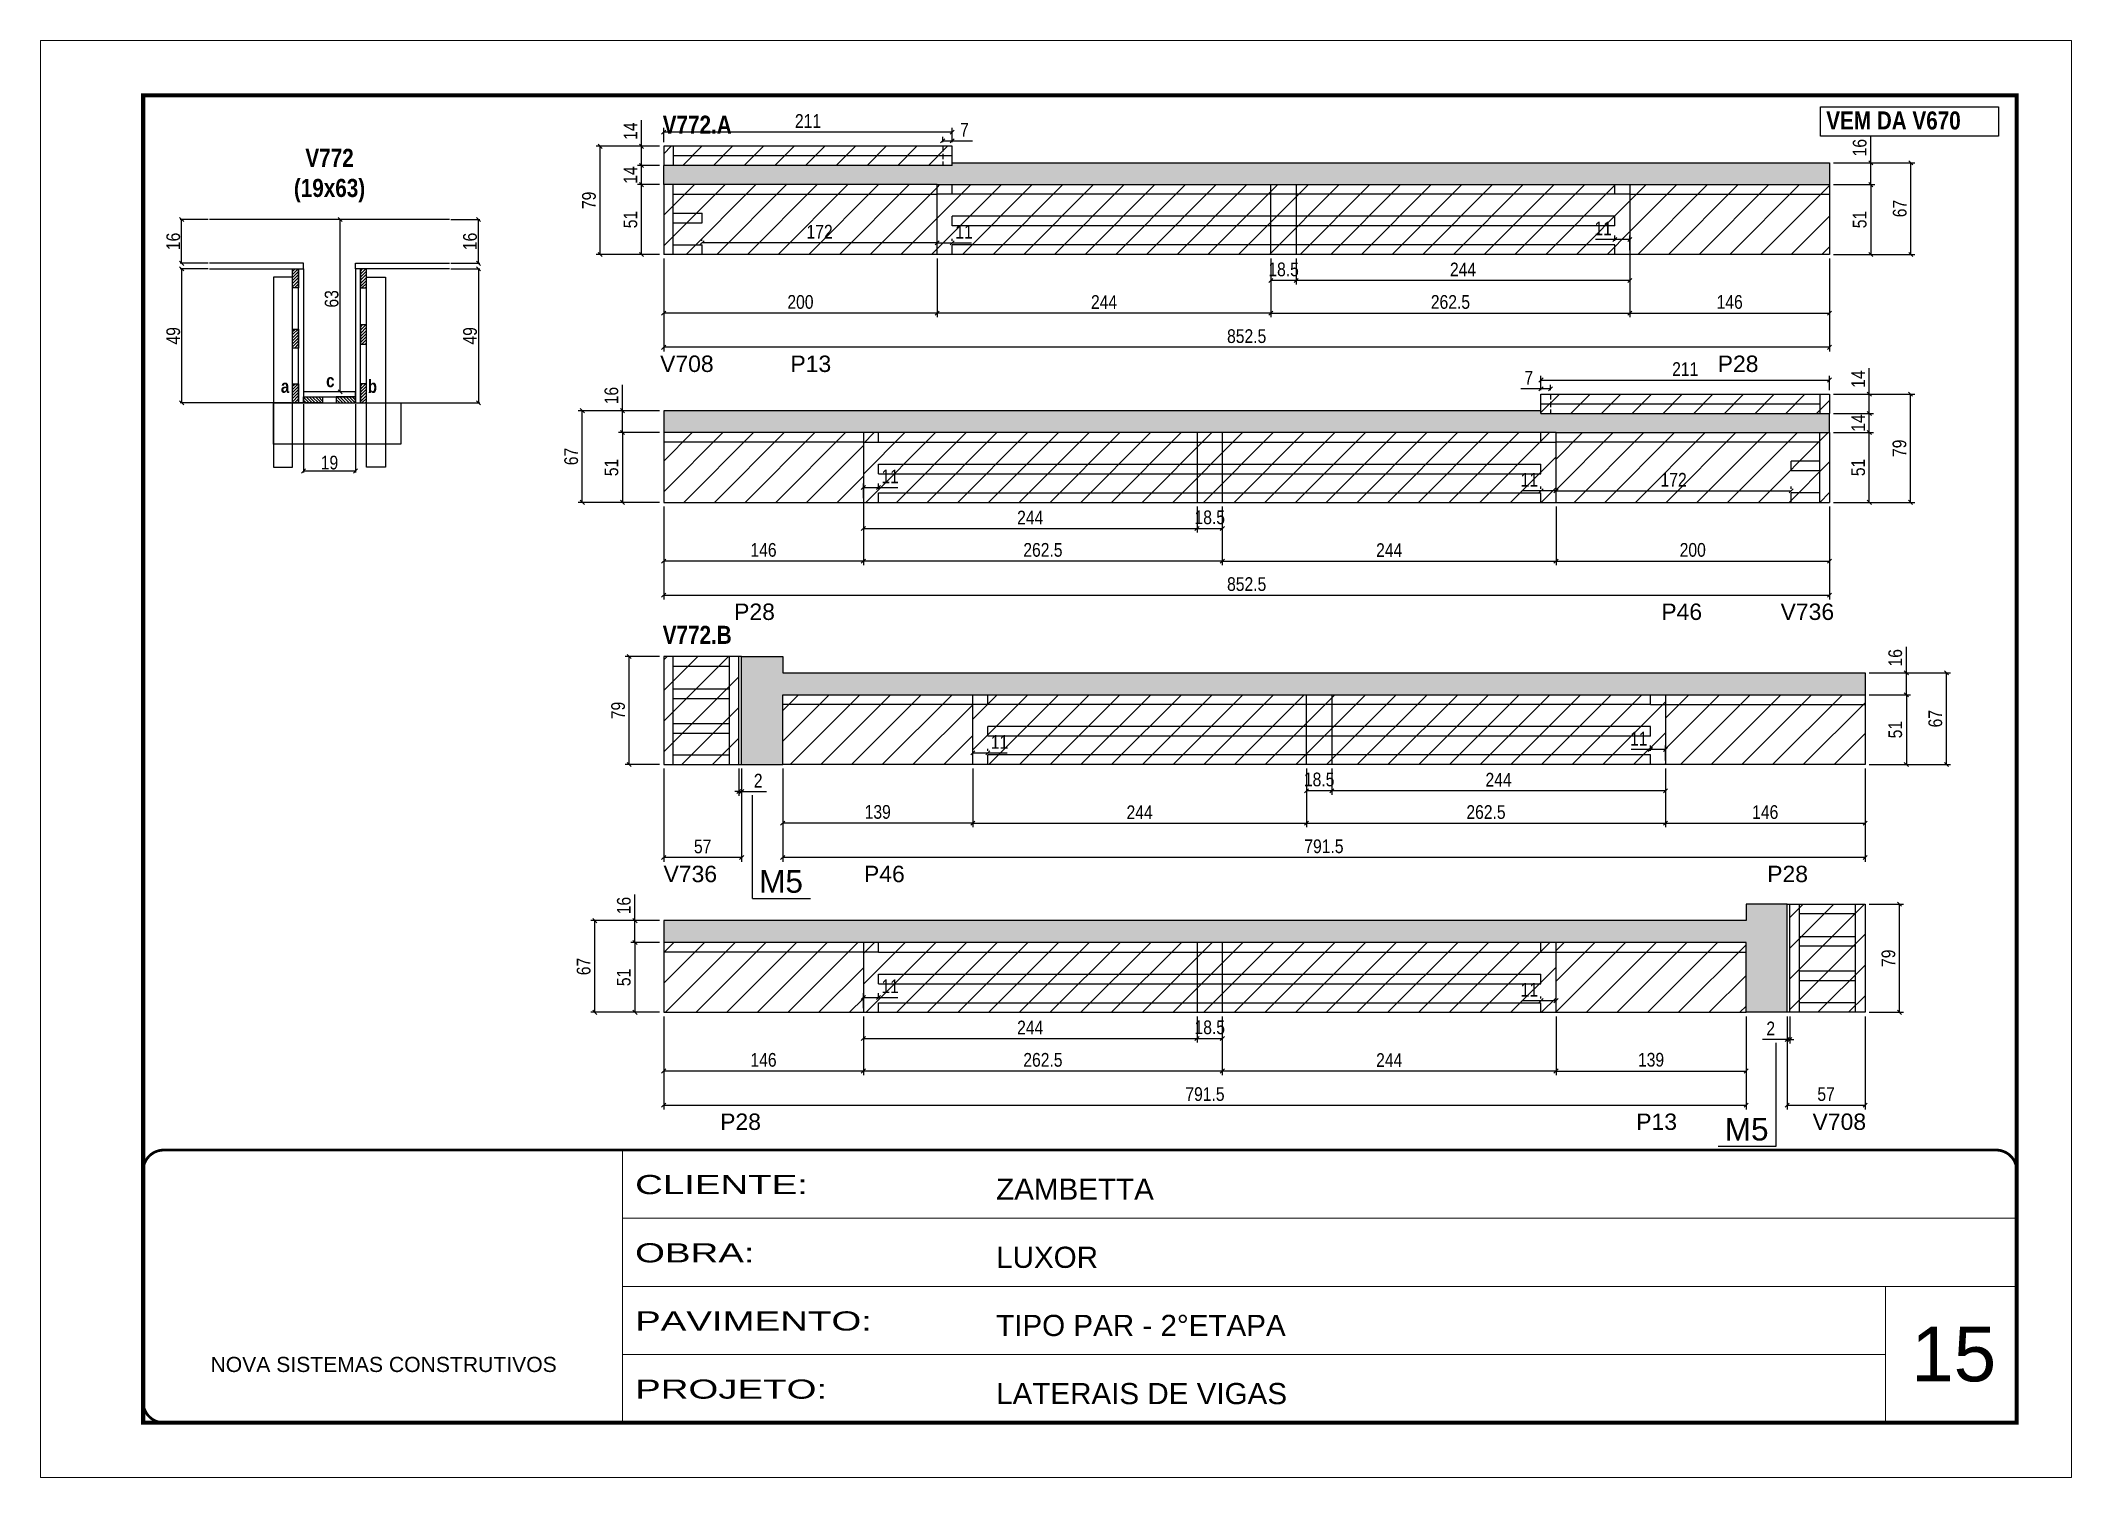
# Model space of a CAD drawing. Extents: x 3309 to 9563, y -2522 to 14608.
# Drawn here: x 6493 to 7978, y 10112 to 11162 of the extents above; entities that cross this region are included whole.
import ezdxf

# ---------------------------------------------------------------- set-up
doc = ezdxf.new("R2010")
doc.units = 0
for name, pattern in [('CONTINUO', [0]), ('DASHED', [0.75, 0.5, -0.25]), ('HIDDEN', [0.375, 0.25, -0.125])]:
    doc.linetypes.add(name, pattern=pattern)
for name, color, linetype in [('5', 5, 'Continuous'), ('COTA', 241, 'Continuous'), ('detalhes', 4, 'Continuous'), ('NOMENCLATURA', 7, 'Continuous'), ('Painéis', 200, 'Continuous'), ('SARR_2.2x7', 40, 'Continuous'), ('SARR_3.5x7', 81, 'Continuous'), ('SARR_EDITAR', 141, 'Continuous')]:
    doc.layers.add(name, color=color, linetype=linetype)
for name, color, linetype, lineweight in [('CARIMBO', 255, 'Continuous', 9), ('CONCRETO', 251, 'Continuous', 25), ('Folhas', 255, 'Continuous', 9), ('Hachura', 251, 'Continuous', 9), ('SARRAFO DE PRESSAO', 251, 'DASHED', 9)]:
    doc.layers.add(name, color=color, linetype=linetype, lineweight=lineweight)
doc.styles.add('ARIAL', font='arial.ttf')
doc.styles.add('COTA TECNICA', font='techl___.ttf', dxfattribs={"height": 10})
doc.styles.add('COTA TECNICA 2X', font='techl___.ttf', dxfattribs={"height": 10})
doc.styles.get("Standard").update_dxf_attribs({"font": 'arial.ttf'})
doc.styles.add('TECNICA', font='techb___.ttf', dxfattribs={"height": 10})
doc.styles.add('Tecnologia', font='')
doc.styles.get('Tecnologia').set_extended_font_data('Forgotten Futurist')
doc.dimstyles.new('PAINEL', dxfattribs={"dimtxt": 10, "dimasz": 3, "dimexe": 3, "dimexo": 3, "dimgap": 3, "dimtad": 1, "dimdec": 1, "dimzin": 12, "dimdsep": 46, "dimtxsty": 'COTA TECNICA', "dimblk1": 'OBLIQUE', "dimblk2": 'OBLIQUE', "dimsah": 1, "dimcen": 0.9, "dimclrd": 4, "dimclre": 4, "dimclrt": 240, "dimadec": 1, "dimazin": 3, "dimtfac": 1, "dimtdec": 1, "dimtmove": 0, "dimatfit": 3, "dimfxl": 1, "dimtolj": 1, "dimtzin": 12, "dimarcsym": 0})
doc.dimstyles.new('SECAO', dxfattribs={"dimscale": 0.333333, "dimtxt": 5, "dimasz": 9, "dimexe": 3, "dimexo": 3, "dimgap": 3, "dimtad": 1, "dimdec": 1, "dimlfac": 0.5, "dimzin": 12, "dimdsep": 46, "dimtxsty": 'COTA TECNICA 2X', "dimblk1": 'OBLIQUE', "dimblk2": 'OBLIQUE', "dimsah": 1, "dimcen": 0.9, "dimclrd": 4, "dimclre": 4, "dimclrt": 240, "dimadec": 1, "dimazin": 3, "dimtfac": 1, "dimtdec": 1, "dimtmove": 0, "dimatfit": 3, "dimfxl": 1, "dimtolj": 1, "dimtzin": 12, "dimarcsym": 0})
pattern_1 = [(135, (39920.6317, -112614.7778), (-1.122532015, -1.122532015), [])]
pattern_2 = [(45, (-116835.0766, -22240.1468), (-1.122532015, 1.122532015), [])]
pattern_3 = [(45, (-116835.0766, -22324.1468), (-1.122532015, 1.122532015), [])]

msp = doc.modelspace()

# ---------------------------------------------------------------- texts
at = {"layer": '5', "linetype": 'Continuous'}
for s, rotation, p in [('V708', 359.99996, (6945.88, 10919.98)), ('P13', 359.99996, (7041.17, 10919.98)), ('P28', 0.00004, (7719.23, 10919.98)), ('P28', 359.99996, (6999.99, 10738.75)), ('P46', 0.00004, (7678, 10738.75)), ('V736', 0.00004, (7765.23, 10738.75)), ('V736', 359.99996, (6948.37, 10547.13)), ('P46', 0.00004, (7094.94, 10547.13)), ('P28', 0.00004, (7755.43, 10547.13)), ('P28', 359.99996, (6989.78, 10366.04)), ('P13', 359.99996, (7659.67, 10366.04)), ('V708', 0.00004, (7788.59, 10366.04))]:
    msp.add_text(s, height=12, rotation=rotation, dxfattribs=at).set_placement(p)
at = {"layer": 'CARIMBO', "style": 'ARIAL'}
msp.add_text('15', height=40, dxfattribs=at).set_placement((7860.73, 10182.28))
at = {"layer": 'detalhes', "style": 'TECNICA'}
for s, p in [('c', (6701.64, 10908.86)), ('b', (6732.13, 10904.74)), ('a', (6668.57, 10904.75))]:
    msp.add_text(s, height=9.6, dxfattribs=at).set_placement(p)
at = {"layer": 'NOMENCLATURA', "style": 'TECNICA'}
for s, p in [('VEM DA V670', (7798.63, 11097.22)), ('V772.A', (6947.79, 11094.12)), ('V772.B', (6947.79, 10721.27))]:
    msp.add_text(s, height=13.2, dxfattribs=at).set_placement(p)
at = {"layer": 'NOMENCLATURA', "linetype": 'Continuous'}
for p in [(7018.31, 10539.4), (7724.4, 10358.32)]:
    msp.add_text('M5', height=16.5, dxfattribs=at).set_placement(p)
at = {"layer": 'NOMENCLATURA', "insert": (6704.13, 11083.09), "char_height": 13.2, "attachment_point": 2, "style": 'TECNICA'}
msp.add_mtext_dynamic_manual_height_columns('V772\\P(19x63)', width=300.2766, gutter_width=1, heights=[0], dxfattribs=at)

# ---------------------------------------------------------------- blocks, each defined once
blk = doc.blocks.new('9999999999')
at = {"color": 30, "linetype": 'CONTINUO'}
for p, q in [((98564.6, 34230.2), (98564.6, 34429.4)), ((98564.6, 34379.6), (99584, 34379.6)), ((98564.6, 34329.8), (99488, 34329.8)), ((99584, 34329.8), (99488, 34329.8)), ((99488, 34329.8), (99488, 34230.2)), ((98564.6, 34280), (99488, 34280))]:
    blk.add_line(p, q, dxfattribs=at)
at = {"color": 30, "linetype": 'CONTINUO', "const_width": 2}
blk.add_lwpolyline([(99584, 34230.2), (99584, 34414.4, 0.414214), (99569, 34429.4), (98229, 34429.4, 0.414214), (98214, 34414.4), (98214, 34245.2, 0.414214), (98229, 34230.2), (99584, 34230.2)], format="xyb", dxfattribs=at)
at = {"layer": 'Folhas'}
blk.add_lwpolyline([(98139, 34190.2), (99624, 34190.2), (99624, 35240.2), (98139, 35240.2)], close=True, dxfattribs=at)
at = {"layer": 'Folhas', "color": 30, "const_width": 3}
blk.add_lwpolyline([(98214, 34230.2), (99584, 34230.2), (99584, 35200.2), (98214, 35200.2)], close=True, dxfattribs=at)
at = {"color": 7, "linetype": 'Continuous', "ltscale": 5, "style": 'ARIAL'}
for s, height, p in [('ZAMBETTA', 15.48, (98837.7, 34393.1)), ('LUXOR', 15.48, (98837.7, 34343.3)), ('TIPO PAR - 2°ETAPA', 15.483, (98837.7, 34293.5)), ('NOVA SISTEMAS CONSTRUTIVOS', 11.059, (98263.2, 34267.2)), ('LATERAIS DE VIGAS', 15.483, (98837.7, 34243.7))]:
    blk.add_text(s, height=height, dxfattribs=at).set_placement(p)
at = {"layer": 'Folhas', "color": 7, "style": 'Tecnologia', "width": 1.5}
for s, p in [('CLIENTE:', (98573.7, 34397.2)), ('OBRA:', (98573.7, 34347.3)), ('PAVIMENTO:', (98573.7, 34297.5)), ('PROJETO:', (98573.7, 34247.7))]:
    blk.add_text(s, height=14, dxfattribs=at).set_placement(p)
blk = doc.blocks.new('_Oblique')
at = {"color": 0, "linetype": 'ByBlock', "lineweight": -2}
blk.add_line((-0.5, -0.5), (0.5, 0.5), dxfattribs=at)
blk = doc.blocks.new('*D273')
at = {"layer": 'COTA', "color": 4, "lineweight": -2, "transparency": 16777216}
for p, q in [((6685.1, 10896.4), (6685.1, 10846.6)), ((6723.1, 10896.4), (6723.1, 10846.6)), ((6723.1, 10847.6), (6685.1, 10847.6))]:
    blk.add_line(p, q, dxfattribs=at)
at = {"layer": 'Defpoints', "color": 0, "transparency": 16777216}
for p in [(6685.1, 10897.4), (6723.1, 10897.4), (6685.1, 10847.6)]:
    blk.add_point(p, dxfattribs=at)
at = {"layer": 'COTA', "color": 4, "lineweight": -2, "transparency": 16777216, "xscale": 3, "yscale": 3, "zscale": 3, "rotation": 180}
blk.add_blockref('_Oblique', (6685.1, 10847.6), dxfattribs=at)
at = {"layer": 'COTA', "color": 4, "lineweight": -2, "transparency": 16777216, "xscale": 3, "yscale": 3, "zscale": 3}
blk.add_blockref('_Oblique', (6723.1, 10847.6), dxfattribs=at)
at = {"layer": 'COTA', "color": 240, "transparency": 16777216, "insert": (6704.1, 10853.7), "char_height": 10, "attachment_point": 5, "style": 'COTA TECNICA 2X'}
blk.add_mtext('\\A1;19', dxfattribs=at)
blk = doc.blocks.new('*D274')
at = {"layer": 'COTA', "color": 4, "lineweight": -2, "transparency": 16777216}
for p, q in [((6615.4, 10995.4), (6595, 10995.4)), ((6596, 10995.4), (6596, 10897.4)), ((6676.1, 10897.4), (6595, 10897.4))]:
    blk.add_line(p, q, dxfattribs=at)
at = {"layer": 'Defpoints', "color": 0, "transparency": 16777216}
for p in [(6616.4, 10995.4), (6596, 10897.4), (6677.1, 10897.4, 0)]:
    blk.add_point(p, dxfattribs=at)
at = {"layer": 'COTA', "color": 4, "lineweight": -2, "transparency": 16777216, "xscale": 3, "yscale": 3, "zscale": 3}
for p, rotation in [((6596, 10995.4), 90), ((6596, 10897.4), 270)]:
    blk.add_blockref('_Oblique', p, dxfattribs=dict(at, rotation=rotation))
at = {"layer": 'COTA', "color": 240, "transparency": 16777216, "insert": (6589.9, 10946.4), "char_height": 10, "attachment_point": 5, "rotation": 90, "style": 'COTA TECNICA 2X'}
blk.add_mtext('\\A1;49', dxfattribs=at)
blk = doc.blocks.new('*D275')
at = {"layer": 'COTA', "color": 4, "lineweight": -2, "transparency": 16777216}
for p, q in [((6792.8, 10995.4), (6814, 10995.4)), ((6813, 10995.4), (6813, 10897.4)), ((6732.1, 10897.4), (6814, 10897.4))]:
    blk.add_line(p, q, dxfattribs=at)
at = {"layer": 'Defpoints', "color": 0, "transparency": 16777216}
for p in [(6791.8, 10995.4), (6731.1, 10897.4, 0), (6813, 10897.4)]:
    blk.add_point(p, dxfattribs=at)
at = {"layer": 'COTA', "color": 4, "lineweight": -2, "transparency": 16777216, "xscale": 3, "yscale": 3, "zscale": 3}
for p, rotation in [((6813, 10995.4), 90), ((6813, 10897.4), 270)]:
    blk.add_blockref('_Oblique', p, dxfattribs=dict(at, rotation=rotation))
at = {"layer": 'COTA', "color": 240, "transparency": 16777216, "insert": (6806.9, 10946.4), "char_height": 10, "attachment_point": 5, "rotation": 90, "style": 'COTA TECNICA 2X'}
blk.add_mtext('\\A1;49', dxfattribs=at)
blk = doc.blocks.new('*D276')
at = {"layer": 'COTA', "color": 4, "lineweight": -2, "transparency": 16777216}
for p, q in [((6722.1, 11031.4), (6710.9, 11031.4)), ((6711.9, 10905.4), (6711.9, 11031.4)), ((6722.1, 10905.4), (6710.9, 10905.4))]:
    blk.add_line(p, q, dxfattribs=at)
at = {"layer": 'Defpoints', "color": 0, "transparency": 16777216}
for p in [(6711.9, 11031.4), (6723.1, 11031.4), (6723.1, 10905.4)]:
    blk.add_point(p, dxfattribs=at)
at = {"layer": 'COTA', "color": 4, "lineweight": -2, "transparency": 16777216, "xscale": 3, "yscale": 3, "zscale": 3}
for p, rotation in [((6711.9, 11031.4), 90), ((6711.9, 10905.4), 270)]:
    blk.add_blockref('_Oblique', p, dxfattribs=dict(at, rotation=rotation))
at = {"layer": 'COTA', "color": 240, "transparency": 16777216, "insert": (6705.7, 10973.4), "char_height": 10, "attachment_point": 5, "rotation": 90, "style": 'COTA TECNICA 2X'}
blk.add_mtext('\\A1;63', dxfattribs=at)
blk = doc.blocks.new('*D277')
at = {"layer": 'COTA', "color": 4, "lineweight": -2, "transparency": 16777216}
for p, q in [((6792.8, 11031.4), (6814, 11031.4)), ((6813, 10999.4), (6813, 11031.4)), ((6792.8, 10999.4), (6814, 10999.4))]:
    blk.add_line(p, q, dxfattribs=at)
at = {"layer": 'Defpoints', "color": 0, "transparency": 16777216}
for p in [(6791.8, 11031.4), (6813, 11031.4), (6791.8, 10999.4)]:
    blk.add_point(p, dxfattribs=at)
at = {"layer": 'COTA', "color": 4, "lineweight": -2, "transparency": 16777216, "xscale": 3, "yscale": 3, "zscale": 3}
for p, rotation in [((6813, 11031.4), 90), ((6813, 10999.4), 270)]:
    blk.add_blockref('_Oblique', p, dxfattribs=dict(at, rotation=rotation))
at = {"layer": 'COTA', "color": 240, "transparency": 16777216, "insert": (6806.9, 11015.4), "char_height": 10, "attachment_point": 5, "rotation": 90, "style": 'COTA TECNICA 2X'}
blk.add_mtext('\\A1;16', dxfattribs=at)
blk = doc.blocks.new('*D278')
at = {"layer": 'COTA', "color": 4, "lineweight": -2, "transparency": 16777216}
for p, q in [((6615.4, 11031.4), (6595, 11031.4)), ((6596, 10999.4), (6596, 11031.4)), ((6615.4, 10999.4), (6595, 10999.4))]:
    blk.add_line(p, q, dxfattribs=at)
at = {"layer": 'Defpoints', "color": 0, "transparency": 16777216}
for p in [(6596, 11031.4), (6616.4, 11031.4), (6616.4, 10999.4)]:
    blk.add_point(p, dxfattribs=at)
at = {"layer": 'COTA', "color": 4, "lineweight": -2, "transparency": 16777216, "xscale": 3, "yscale": 3, "zscale": 3}
for p, rotation in [((6596, 11031.4), 90), ((6596, 10999.4), 270)]:
    blk.add_blockref('_Oblique', p, dxfattribs=dict(at, rotation=rotation))
at = {"layer": 'COTA', "color": 240, "transparency": 16777216, "insert": (6589.9, 11015.4), "char_height": 10, "attachment_point": 5, "rotation": 90, "style": 'COTA TECNICA 2X'}
blk.add_mtext('\\A1;16', dxfattribs=at)
blk = doc.blocks.new('*D414')
at = {"layer": 'COTA', "color": 4, "lineweight": -2, "transparency": 16777216}
for p, q in [((6948.5, 11002.9), (6948.5, 10960)), ((7148.5, 11002.9), (7148.5, 10960)), ((7148.5, 10963), (6948.5, 10963))]:
    blk.add_line(p, q, dxfattribs=at)
at = {"layer": 'Defpoints', "color": 0, "transparency": 16777216}
for p in [(6948.5, 11005.9), (7148.5, 11005.9), (6948.5, 10963)]:
    blk.add_point(p, dxfattribs=at)
at = {"layer": 'COTA', "color": 4, "lineweight": -2, "transparency": 16777216, "xscale": 3, "yscale": 3, "zscale": 3, "rotation": 180}
blk.add_blockref('_Oblique', (6948.5, 10963), dxfattribs=at)
at = {"layer": 'COTA', "color": 4, "lineweight": -2, "transparency": 16777216, "xscale": 3, "yscale": 3, "zscale": 3}
blk.add_blockref('_Oblique', (7148.5, 10963), dxfattribs=at)
at = {"layer": 'COTA', "color": 240, "transparency": 16777216, "insert": (7048.5, 10971.1), "char_height": 10, "attachment_point": 5, "style": 'COTA TECNICA'}
blk.add_mtext('\\A1;200', dxfattribs=at)
blk = doc.blocks.new('*D415')
at = {"layer": 'COTA', "color": 4, "lineweight": -2, "transparency": 16777216}
for p, q in [((6948.5, 11002.9), (6948.5, 10935)), ((7801, 11002.9), (7801, 10935)), ((7801, 10938), (6948.5, 10938))]:
    blk.add_line(p, q, dxfattribs=at)
at = {"layer": 'Defpoints', "color": 0, "transparency": 16777216}
for p in [(6948.5, 11005.9), (7801, 11005.9), (6948.5, 10938)]:
    blk.add_point(p, dxfattribs=at)
at = {"layer": 'COTA', "color": 4, "lineweight": -2, "transparency": 16777216, "xscale": 3, "yscale": 3, "zscale": 3, "rotation": 180}
blk.add_blockref('_Oblique', (6948.5, 10938), dxfattribs=at)
at = {"layer": 'COTA', "color": 4, "lineweight": -2, "transparency": 16777216, "xscale": 3, "yscale": 3, "zscale": 3}
blk.add_blockref('_Oblique', (7801, 10938), dxfattribs=at)
at = {"layer": 'COTA', "color": 240, "transparency": 16777216, "insert": (7374.8, 10946.1), "char_height": 10, "attachment_point": 5, "style": 'COTA TECNICA'}
blk.add_mtext('\\A1;852.5', dxfattribs=at)
blk = doc.blocks.new('*D416')
at = {"layer": 'COTA', "color": 4, "lineweight": -2, "transparency": 16777216}
for p, q in [((7655, 11005.9), (7655, 10983.8)), ((7411, 11002.9), (7411, 10983.8)), ((7655, 10986.8), (7411, 10986.8))]:
    blk.add_line(p, q, dxfattribs=at)
at = {"layer": 'Defpoints', "color": 0, "transparency": 16777216}
for p in [(7411, 11005.9), (7655, 11008.9), (7411, 10986.8)]:
    blk.add_point(p, dxfattribs=at)
at = {"layer": 'COTA', "color": 4, "lineweight": -2, "transparency": 16777216, "xscale": 3, "yscale": 3, "zscale": 3, "rotation": 180}
blk.add_blockref('_Oblique', (7411, 10986.8), dxfattribs=at)
at = {"layer": 'COTA', "color": 4, "lineweight": -2, "transparency": 16777216, "xscale": 3, "yscale": 3, "zscale": 3}
blk.add_blockref('_Oblique', (7655, 10986.8), dxfattribs=at)
at = {"layer": 'COTA', "color": 240, "transparency": 16777216, "insert": (7533, 10994.9), "char_height": 10, "attachment_point": 5, "style": 'COTA TECNICA'}
blk.add_mtext('\\A1;244', dxfattribs=at)
blk = doc.blocks.new('*D417')
at = {"layer": 'COTA', "color": 4, "lineweight": -2, "transparency": 16777216}
for p, q in [((7148.5, 11002.9), (7148.5, 10960)), ((7392.5, 11002.9), (7392.5, 10960)), ((7392.5, 10963), (7148.5, 10963))]:
    blk.add_line(p, q, dxfattribs=at)
at = {"layer": 'Defpoints', "color": 0, "transparency": 16777216}
for p in [(7148.5, 11005.9), (7392.5, 11005.9), (7148.5, 10963)]:
    blk.add_point(p, dxfattribs=at)
at = {"layer": 'COTA', "color": 4, "lineweight": -2, "transparency": 16777216, "xscale": 3, "yscale": 3, "zscale": 3, "rotation": 180}
blk.add_blockref('_Oblique', (7148.5, 10963), dxfattribs=at)
at = {"layer": 'COTA', "color": 4, "lineweight": -2, "transparency": 16777216, "xscale": 3, "yscale": 3, "zscale": 3}
blk.add_blockref('_Oblique', (7392.5, 10963), dxfattribs=at)
at = {"layer": 'COTA', "color": 240, "transparency": 16777216, "insert": (7270.5, 10971.1), "char_height": 10, "attachment_point": 5, "style": 'COTA TECNICA'}
blk.add_mtext('\\A1;244', dxfattribs=at)
blk = doc.blocks.new('*D403')
at = {"layer": 'COTA', "color": 4, "lineweight": -2, "transparency": 16777216}
for p, q in [((7392.5, 11002.9), (7392.5, 10983.8)), ((7411, 11002.9), (7411, 10983.8)), ((7411, 10986.8), (7392.5, 10986.8))]:
    blk.add_line(p, q, dxfattribs=at)
at = {"layer": 'Defpoints', "color": 0, "transparency": 16777216}
for p in [(7392.5, 11005.9), (7411, 11005.9), (7392.5, 10986.8)]:
    blk.add_point(p, dxfattribs=at)
at = {"layer": 'COTA', "color": 4, "lineweight": -2, "transparency": 16777216, "xscale": 3, "yscale": 3, "zscale": 3, "rotation": 180}
blk.add_blockref('_Oblique', (7392.5, 10986.8), dxfattribs=at)
at = {"layer": 'COTA', "color": 4, "lineweight": -2, "transparency": 16777216, "xscale": 3, "yscale": 3, "zscale": 3}
blk.add_blockref('_Oblique', (7411, 10986.8), dxfattribs=at)
at = {"layer": 'COTA', "color": 240, "transparency": 16777216, "insert": (7401.8, 10994.9), "char_height": 10, "attachment_point": 5, "style": 'COTA TECNICA'}
blk.add_mtext('\\A1;18.5', dxfattribs=at)
blk = doc.blocks.new('*D404')
at = {"layer": 'COTA', "color": 4, "lineweight": -2, "transparency": 16777216}
for p, q in [((7804, 11056.9), (7834.2, 11056.9)), ((7831.2, 11056.9), (7831.2, 11005.9)), ((7804, 11005.9), (7834.2, 11005.9))]:
    blk.add_line(p, q, dxfattribs=at)
at = {"layer": 'Defpoints', "color": 0, "transparency": 16777216}
for p in [(7801, 11056.9), (7801, 11005.9), (7831.2, 11005.9)]:
    blk.add_point(p, dxfattribs=at)
at = {"layer": 'COTA', "color": 4, "lineweight": -2, "transparency": 16777216, "xscale": 3, "yscale": 3, "zscale": 3}
for p, rotation in [((7831.2, 11056.9), 90), ((7831.2, 11005.9), 270)]:
    blk.add_blockref('_Oblique', p, dxfattribs=dict(at, rotation=rotation))
at = {"layer": 'COTA', "color": 240, "transparency": 16777216, "insert": (7823.1, 11031.4), "char_height": 10, "attachment_point": 5, "rotation": 90, "style": 'COTA TECNICA'}
blk.add_mtext('\\A1;51', dxfattribs=at)
blk = doc.blocks.new('*D405')
at = {"layer": 'COTA', "color": 4, "lineweight": -2, "transparency": 16777216}
for p, q in [((7831.2, 11072.9), (7831.2, 11091.9)), ((7804, 11072.9), (7834.2, 11072.9)), ((7831.2, 11056.9), (7831.2, 11072.9)), ((7804, 11056.9), (7834.2, 11056.9))]:
    blk.add_line(p, q, dxfattribs=at)
at = {"layer": 'Defpoints', "color": 0, "transparency": 16777216}
for p in [(7801, 11072.9), (7831.2, 11072.9), (7801, 11056.9)]:
    blk.add_point(p, dxfattribs=at)
at = {"layer": 'COTA', "color": 4, "lineweight": -2, "transparency": 16777216, "xscale": 3, "yscale": 3, "zscale": 3}
for p, rotation in [((7831.2, 11072.9), 90), ((7831.2, 11056.9), 270)]:
    blk.add_blockref('_Oblique', p, dxfattribs=dict(at, rotation=rotation))
at = {"layer": 'COTA', "color": 240, "transparency": 16777216, "insert": (7823.1, 11083.9), "char_height": 10, "attachment_point": 5, "rotation": 90, "style": 'COTA TECNICA'}
blk.add_mtext('\\A1;16', dxfattribs=at)
blk = doc.blocks.new('*D406')
at = {"layer": 'COTA', "color": 4, "lineweight": -2, "transparency": 16777216}
for p, q in [((7804, 11072.9), (7863.5, 11072.9)), ((7860.5, 11005.9), (7860.5, 11072.9)), ((7804, 11005.9), (7863.5, 11005.9))]:
    blk.add_line(p, q, dxfattribs=at)
at = {"layer": 'Defpoints', "color": 0, "transparency": 16777216}
for p in [(7801, 11072.9), (7860.5, 11072.9), (7801, 11005.9)]:
    blk.add_point(p, dxfattribs=at)
at = {"layer": 'COTA', "color": 4, "lineweight": -2, "transparency": 16777216, "xscale": 3, "yscale": 3, "zscale": 3}
for p, rotation in [((7860.5, 11072.9), 90), ((7860.5, 11005.9), 270)]:
    blk.add_blockref('_Oblique', p, dxfattribs=dict(at, rotation=rotation))
at = {"layer": 'COTA', "color": 240, "transparency": 16777216, "insert": (7852.4, 11039.4), "char_height": 10, "attachment_point": 5, "rotation": 90, "style": 'COTA TECNICA'}
blk.add_mtext('\\A1;67', dxfattribs=at)
blk = doc.blocks.new('*D407')
at = {"layer": 'COTA', "color": 4, "lineweight": -2, "transparency": 16777216}
for p, q in [((7655, 11005.9), (7655, 10960)), ((7392.5, 11002.9), (7392.5, 10960)), ((7392.5, 10963), (7655, 10963))]:
    blk.add_line(p, q, dxfattribs=at)
at = {"layer": 'Defpoints', "color": 0, "transparency": 16777216}
for p in [(7392.5, 11005.9), (7655, 11008.9), (7655, 10963)]:
    blk.add_point(p, dxfattribs=at)
at = {"layer": 'COTA', "color": 4, "lineweight": -2, "transparency": 16777216, "xscale": 3, "yscale": 3, "zscale": 3, "rotation": 180}
blk.add_blockref('_Oblique', (7392.5, 10963), dxfattribs=at)
at = {"layer": 'COTA', "color": 4, "lineweight": -2, "transparency": 16777216, "xscale": 3, "yscale": 3, "zscale": 3}
blk.add_blockref('_Oblique', (7655, 10963), dxfattribs=at)
at = {"layer": 'COTA', "color": 240, "transparency": 16777216, "insert": (7523.8, 10971.1), "char_height": 10, "attachment_point": 5, "style": 'COTA TECNICA'}
blk.add_mtext('\\A1;262.5', dxfattribs=at)
blk = doc.blocks.new('*D408')
at = {"layer": 'COTA', "color": 4, "lineweight": -2, "transparency": 16777216}
for p, q in [((7148.5, 11015.9), (7148.5, 11017.4)), ((7148.5, 11014.4), (7159.5, 11014.4)), ((7159.5, 11015.9), (7159.5, 11017.4)), ((7159.5, 11014.4), (7173.6, 11014.4))]:
    blk.add_line(p, q, dxfattribs=at)
at = {"layer": 'Defpoints', "color": 0, "transparency": 16777216}
for p in [(7148.5, 11012.9), (7159.5, 11014.4), (7159.5, 11012.9)]:
    blk.add_point(p, dxfattribs=at)
at = {"layer": 'COTA', "color": 4, "lineweight": -2, "transparency": 16777216, "xscale": 3, "yscale": 3, "zscale": 3, "rotation": 180}
blk.add_blockref('_Oblique', (7148.5, 11014.4), dxfattribs=at)
at = {"layer": 'COTA', "color": 4, "lineweight": -2, "transparency": 16777216, "xscale": 3, "yscale": 3, "zscale": 3}
blk.add_blockref('_Oblique', (7159.5, 11014.4), dxfattribs=at)
at = {"layer": 'COTA', "color": 240, "transparency": 16777216, "insert": (7168.1, 11022.5), "char_height": 10, "attachment_point": 5, "style": 'COTA TECNICA'}
blk.add_mtext('\\A1;11', dxfattribs=at)
blk = doc.blocks.new('*D409')
at = {"layer": 'COTA', "color": 4, "lineweight": -2, "transparency": 16777216}
for p, q in [((7644, 11015.9), (7644, 11019.8)), ((7655, 11008.9), (7655, 11019.8)), ((7644, 11016.8), (7629.9, 11016.8)), ((7655, 11016.8), (7644, 11016.8))]:
    blk.add_line(p, q, dxfattribs=at)
at = {"layer": 'Defpoints', "color": 0, "transparency": 16777216}
for p in [(7644, 11016.8), (7644, 11012.9), (7655, 11005.9)]:
    blk.add_point(p, dxfattribs=at)
at = {"layer": 'COTA', "color": 4, "lineweight": -2, "transparency": 16777216, "xscale": 3, "yscale": 3, "zscale": 3, "rotation": 180}
blk.add_blockref('_Oblique', (7644, 11016.8), dxfattribs=at)
at = {"layer": 'COTA', "color": 4, "lineweight": -2, "transparency": 16777216, "xscale": 3, "yscale": 3, "zscale": 3}
blk.add_blockref('_Oblique', (7655, 11016.8), dxfattribs=at)
at = {"layer": 'COTA', "color": 240, "transparency": 16777216, "insert": (7635.5, 11024.9), "char_height": 10, "attachment_point": 5, "style": 'COTA TECNICA'}
blk.add_mtext('\\A1;11', dxfattribs=at)
blk = doc.blocks.new('*D410')
at = {"layer": 'COTA', "color": 4, "lineweight": -2, "transparency": 16777216}
for p, q in [((6945.5, 11056.9), (6929.3, 11056.9)), ((6932.3, 11005.9), (6932.3, 11056.9)), ((6945.5, 11005.9), (6929.3, 11005.9))]:
    blk.add_line(p, q, dxfattribs=at)
at = {"layer": 'Defpoints', "color": 0, "transparency": 16777216}
for p in [(6932.3, 11056.9), (6948.5, 11056.9), (6948.5, 11005.9)]:
    blk.add_point(p, dxfattribs=at)
at = {"layer": 'COTA', "color": 4, "lineweight": -2, "transparency": 16777216, "xscale": 3, "yscale": 3, "zscale": 3}
for p, rotation in [((6932.3, 11056.9), 90), ((6932.3, 11005.9), 270)]:
    blk.add_blockref('_Oblique', p, dxfattribs=dict(at, rotation=rotation))
at = {"layer": 'COTA', "color": 240, "transparency": 16777216, "insert": (6924.2, 11031.4), "char_height": 10, "attachment_point": 5, "rotation": 90, "style": 'COTA TECNICA'}
blk.add_mtext('\\A1;51', dxfattribs=at)
blk = doc.blocks.new('*D411')
at = {"layer": 'COTA', "color": 4, "lineweight": -2, "transparency": 16777216}
for p, q in [((6945.5, 11070.9), (6929.3, 11070.9)), ((6932.3, 11056.9), (6932.3, 11070.9)), ((6945.5, 11056.9), (6929.3, 11056.9))]:
    blk.add_line(p, q, dxfattribs=at)
at = {"layer": 'Defpoints', "color": 0, "transparency": 16777216}
for p in [(6932.3, 11070.9), (6948.5, 11070.9), (6948.5, 11056.9)]:
    blk.add_point(p, dxfattribs=at)
at = {"layer": 'COTA', "color": 4, "lineweight": -2, "transparency": 16777216, "xscale": 3, "yscale": 3, "zscale": 3}
for p, rotation in [((6932.3, 11070.9), 90), ((6932.3, 11056.9), 270)]:
    blk.add_blockref('_Oblique', p, dxfattribs=dict(at, rotation=rotation))
at = {"layer": 'COTA', "color": 240, "transparency": 16777216, "insert": (6924.2, 11063.9), "char_height": 10, "attachment_point": 5, "rotation": 90, "style": 'COTA TECNICA'}
blk.add_mtext('\\A1;14', dxfattribs=at)
blk = doc.blocks.new('*D425')
at = {"layer": 'COTA', "color": 4, "lineweight": -2, "transparency": 16777216}
for p, q in [((6932.3, 11084.9), (6932.3, 11104.1)), ((6945.5, 11084.9), (6929.3, 11084.9)), ((6932.3, 11070.9), (6932.3, 11084.9)), ((6945.5, 11070.9), (6929.3, 11070.9))]:
    blk.add_line(p, q, dxfattribs=at)
at = {"layer": 'Defpoints', "color": 0, "transparency": 16777216}
for p in [(6932.3, 11084.9), (6948.5, 11084.9), (6948.5, 11070.9)]:
    blk.add_point(p, dxfattribs=at)
at = {"layer": 'COTA', "color": 4, "lineweight": -2, "transparency": 16777216, "xscale": 3, "yscale": 3, "zscale": 3}
for p, rotation in [((6932.3, 11084.9), 90), ((6932.3, 11070.9), 270)]:
    blk.add_blockref('_Oblique', p, dxfattribs=dict(at, rotation=rotation))
at = {"layer": 'COTA', "color": 240, "transparency": 16777216, "insert": (6924.2, 11096), "char_height": 10, "attachment_point": 5, "rotation": 90, "style": 'COTA TECNICA'}
blk.add_mtext('\\A1;14', dxfattribs=at)
blk = doc.blocks.new('*D412')
at = {"layer": 'COTA', "color": 4, "lineweight": -2, "transparency": 16777216}
for p, q in [((6945.5, 11084.9), (6899, 11084.9)), ((6902, 11005.9), (6902, 11084.9)), ((6945.5, 11005.9), (6899, 11005.9))]:
    blk.add_line(p, q, dxfattribs=at)
at = {"layer": 'Defpoints', "color": 0, "transparency": 16777216}
for p in [(6902, 11084.9), (6948.5, 11084.9), (6948.5, 11005.9)]:
    blk.add_point(p, dxfattribs=at)
at = {"layer": 'COTA', "color": 4, "lineweight": -2, "transparency": 16777216, "xscale": 3, "yscale": 3, "zscale": 3}
for p, rotation in [((6902, 11084.9), 90), ((6902, 11005.9), 270)]:
    blk.add_blockref('_Oblique', p, dxfattribs=dict(at, rotation=rotation))
at = {"layer": 'COTA', "color": 240, "transparency": 16777216, "insert": (6893.9, 11045.4), "char_height": 10, "attachment_point": 5, "rotation": 90, "style": 'COTA TECNICA'}
blk.add_mtext('\\A1;79', dxfattribs=at)
blk = doc.blocks.new('*D413')
at = {"layer": 'COTA', "color": 4, "lineweight": -2, "transparency": 16777216}
for p, q in [((6976.5, 11015.9), (6976.5, 11017.4)), ((7148.5, 11014.4), (6976.5, 11014.4)), ((7148.5, 11008.9), (7148.5, 11017.4))]:
    blk.add_line(p, q, dxfattribs=at)
at = {"layer": 'Defpoints', "color": 0, "transparency": 16777216}
for p in [(6976.5, 11014.4), (6976.5, 11012.9), (7148.5, 11005.9)]:
    blk.add_point(p, dxfattribs=at)
at = {"layer": 'COTA', "color": 4, "lineweight": -2, "transparency": 16777216, "xscale": 3, "yscale": 3, "zscale": 3, "rotation": 180}
blk.add_blockref('_Oblique', (6976.5, 11014.4), dxfattribs=at)
at = {"layer": 'COTA', "color": 4, "lineweight": -2, "transparency": 16777216, "xscale": 3, "yscale": 3, "zscale": 3}
blk.add_blockref('_Oblique', (7148.5, 11014.4), dxfattribs=at)
at = {"layer": 'COTA', "color": 240, "transparency": 16777216, "insert": (7062.5, 11022.5), "char_height": 10, "attachment_point": 5, "style": 'COTA TECNICA'}
blk.add_mtext('\\A1;172', dxfattribs=at)
blk = doc.blocks.new('*D418')
at = {"layer": 'COTA', "color": 4, "lineweight": -2, "transparency": 16777216}
for p, q in [((7655, 11002.9), (7655, 10960)), ((7801, 11002.9), (7801, 10960)), ((7655, 10963), (7801, 10963))]:
    blk.add_line(p, q, dxfattribs=at)
at = {"layer": 'Defpoints', "color": 0, "transparency": 16777216}
for p in [(7655, 11005.9), (7801, 11005.9), (7801, 10963)]:
    blk.add_point(p, dxfattribs=at)
at = {"layer": 'COTA', "color": 4, "lineweight": -2, "transparency": 16777216, "xscale": 3, "yscale": 3, "zscale": 3, "rotation": 180}
blk.add_blockref('_Oblique', (7655, 10963), dxfattribs=at)
at = {"layer": 'COTA', "color": 4, "lineweight": -2, "transparency": 16777216, "xscale": 3, "yscale": 3, "zscale": 3}
blk.add_blockref('_Oblique', (7801, 10963), dxfattribs=at)
at = {"layer": 'COTA', "color": 240, "transparency": 16777216, "insert": (7728, 10971.1), "char_height": 10, "attachment_point": 5, "style": 'COTA TECNICA'}
blk.add_mtext('\\A1;146', dxfattribs=at)
blk = doc.blocks.new('*D419')
at = {"layer": 'COTA', "color": 4, "lineweight": -2, "transparency": 16777216}
for p, q in [((6948.5, 11087.9), (6948.5, 11098.3)), ((7159.5, 11095.3), (6948.5, 11095.3)), ((7159.5, 11087.9), (7159.5, 11098.3))]:
    blk.add_line(p, q, dxfattribs=at)
at = {"layer": 'Defpoints', "color": 0, "transparency": 16777216}
for p in [(6948.5, 11095.3), (6948.5, 11084.9), (7159.5, 11084.9)]:
    blk.add_point(p, dxfattribs=at)
at = {"layer": 'COTA', "color": 4, "lineweight": -2, "transparency": 16777216, "xscale": 3, "yscale": 3, "zscale": 3, "rotation": 180}
blk.add_blockref('_Oblique', (6948.5, 11095.3), dxfattribs=at)
at = {"layer": 'COTA', "color": 4, "lineweight": -2, "transparency": 16777216, "xscale": 3, "yscale": 3, "zscale": 3}
blk.add_blockref('_Oblique', (7159.5, 11095.3), dxfattribs=at)
at = {"layer": 'COTA', "color": 240, "transparency": 16777216, "insert": (7054, 11103.4), "char_height": 10, "attachment_point": 5, "style": 'COTA TECNICA'}
blk.add_mtext('\\A1;211', dxfattribs=at)
blk = doc.blocks.new('*D420')
at = {"layer": 'COTA', "color": 4, "lineweight": -2, "transparency": 16777216}
for p, q in [((7152.5, 11087.9), (7152.5, 11091.9)), ((7152.5, 11088.9), (7159.5, 11088.9)), ((7159.5, 11087.9), (7159.5, 11091.9)), ((7159.5, 11088.9), (7174.2, 11088.9))]:
    blk.add_line(p, q, dxfattribs=at)
at = {"layer": 'Defpoints', "color": 0, "transparency": 16777216}
for p in [(7152.5, 11084.9), (7159.5, 11088.9), (7159.5, 11084.9)]:
    blk.add_point(p, dxfattribs=at)
at = {"layer": 'COTA', "color": 4, "lineweight": -2, "transparency": 16777216, "xscale": 3, "yscale": 3, "zscale": 3, "rotation": 180}
blk.add_blockref('_Oblique', (7152.5, 11088.9), dxfattribs=at)
at = {"layer": 'COTA', "color": 4, "lineweight": -2, "transparency": 16777216, "xscale": 3, "yscale": 3, "zscale": 3}
blk.add_blockref('_Oblique', (7159.5, 11088.9), dxfattribs=at)
at = {"layer": 'COTA', "color": 240, "transparency": 16777216, "insert": (7168.4, 11097), "char_height": 10, "attachment_point": 5, "style": 'COTA TECNICA'}
blk.add_mtext('\\A1;7', dxfattribs=at)
blk = doc.blocks.new('*D388')
at = {"layer": 'COTA', "color": 4, "lineweight": -2, "transparency": 16777216}
for p, q in [((7601, 10821.7), (7601, 10778.8)), ((7801, 10821.7), (7801, 10778.8)), ((7601, 10781.8), (7801, 10781.8))]:
    blk.add_line(p, q, dxfattribs=at)
at = {"layer": 'Defpoints', "color": 0, "transparency": 16777216}
for p in [(7601, 10824.7), (7801, 10824.7), (7801, 10781.8)]:
    blk.add_point(p, dxfattribs=at)
at = {"layer": 'COTA', "color": 4, "lineweight": -2, "transparency": 16777216, "xscale": 3, "yscale": 3, "zscale": 3, "rotation": 180}
blk.add_blockref('_Oblique', (7601, 10781.8), dxfattribs=at)
at = {"layer": 'COTA', "color": 4, "lineweight": -2, "transparency": 16777216, "xscale": 3, "yscale": 3, "zscale": 3}
blk.add_blockref('_Oblique', (7801, 10781.8), dxfattribs=at)
at = {"layer": 'COTA', "color": 240, "transparency": 16777216, "insert": (7701, 10789.9), "char_height": 10, "attachment_point": 5, "style": 'COTA TECNICA'}
blk.add_mtext('\\A1;200', dxfattribs=at)
blk = doc.blocks.new('*D389')
at = {"layer": 'COTA', "color": 4, "lineweight": -2, "transparency": 16777216}
for p, q in [((6948.5, 10821.7), (6948.5, 10753.8)), ((7801, 10821.7), (7801, 10753.8)), ((6948.5, 10756.8), (7801, 10756.8))]:
    blk.add_line(p, q, dxfattribs=at)
at = {"layer": 'Defpoints', "color": 0, "transparency": 16777216}
for p in [(6948.5, 10824.7), (7801, 10824.7), (7801, 10756.8)]:
    blk.add_point(p, dxfattribs=at)
at = {"layer": 'COTA', "color": 4, "lineweight": -2, "transparency": 16777216, "xscale": 3, "yscale": 3, "zscale": 3, "rotation": 180}
blk.add_blockref('_Oblique', (6948.5, 10756.8), dxfattribs=at)
at = {"layer": 'COTA', "color": 4, "lineweight": -2, "transparency": 16777216, "xscale": 3, "yscale": 3, "zscale": 3}
blk.add_blockref('_Oblique', (7801, 10756.8), dxfattribs=at)
at = {"layer": 'COTA', "color": 240, "transparency": 16777216, "insert": (7374.8, 10764.9), "char_height": 10, "attachment_point": 5, "style": 'COTA TECNICA'}
blk.add_mtext('\\A1;852.5', dxfattribs=at)
blk = doc.blocks.new('*D390')
at = {"layer": 'COTA', "color": 4, "lineweight": -2, "transparency": 16777216}
for p, q in [((7094.5, 10824.7), (7094.5, 10802.6)), ((7338.5, 10821.7), (7338.5, 10802.6)), ((7094.5, 10805.6), (7338.5, 10805.6))]:
    blk.add_line(p, q, dxfattribs=at)
at = {"layer": 'Defpoints', "color": 0, "transparency": 16777216}
for p in [(7094.5, 10827.7), (7338.5, 10824.7), (7338.5, 10805.6)]:
    blk.add_point(p, dxfattribs=at)
at = {"layer": 'COTA', "color": 4, "lineweight": -2, "transparency": 16777216, "xscale": 3, "yscale": 3, "zscale": 3, "rotation": 180}
blk.add_blockref('_Oblique', (7094.5, 10805.6), dxfattribs=at)
at = {"layer": 'COTA', "color": 4, "lineweight": -2, "transparency": 16777216, "xscale": 3, "yscale": 3, "zscale": 3}
blk.add_blockref('_Oblique', (7338.5, 10805.6), dxfattribs=at)
at = {"layer": 'COTA', "color": 240, "transparency": 16777216, "insert": (7216.5, 10813.6), "char_height": 10, "attachment_point": 5, "style": 'COTA TECNICA'}
blk.add_mtext('\\A1;244', dxfattribs=at)
blk = doc.blocks.new('*D391')
at = {"layer": 'COTA', "color": 4, "lineweight": -2, "transparency": 16777216}
for p, q in [((7357, 10821.7), (7357, 10778.8)), ((7601, 10821.7), (7601, 10778.8)), ((7357, 10781.8), (7601, 10781.8))]:
    blk.add_line(p, q, dxfattribs=at)
at = {"layer": 'Defpoints', "color": 0, "transparency": 16777216}
for p in [(7357, 10824.7), (7601, 10824.7), (7601, 10781.8)]:
    blk.add_point(p, dxfattribs=at)
at = {"layer": 'COTA', "color": 4, "lineweight": -2, "transparency": 16777216, "xscale": 3, "yscale": 3, "zscale": 3, "rotation": 180}
blk.add_blockref('_Oblique', (7357, 10781.8), dxfattribs=at)
at = {"layer": 'COTA', "color": 4, "lineweight": -2, "transparency": 16777216, "xscale": 3, "yscale": 3, "zscale": 3}
blk.add_blockref('_Oblique', (7601, 10781.8), dxfattribs=at)
at = {"layer": 'COTA', "color": 240, "transparency": 16777216, "insert": (7479, 10789.8), "char_height": 10, "attachment_point": 5, "style": 'COTA TECNICA'}
blk.add_mtext('\\A1;244', dxfattribs=at)
blk = doc.blocks.new('*D392')
at = {"layer": 'COTA', "color": 4, "lineweight": -2, "transparency": 16777216}
for p, q in [((7338.5, 10821.7), (7338.5, 10802.6)), ((7357, 10821.7), (7357, 10802.6)), ((7338.5, 10805.6), (7357, 10805.6))]:
    blk.add_line(p, q, dxfattribs=at)
at = {"layer": 'Defpoints', "color": 0, "transparency": 16777216}
for p in [(7338.5, 10824.7), (7357, 10824.7), (7357, 10805.6)]:
    blk.add_point(p, dxfattribs=at)
at = {"layer": 'COTA', "color": 4, "lineweight": -2, "transparency": 16777216, "xscale": 3, "yscale": 3, "zscale": 3, "rotation": 180}
blk.add_blockref('_Oblique', (7338.5, 10805.6), dxfattribs=at)
at = {"layer": 'COTA', "color": 4, "lineweight": -2, "transparency": 16777216, "xscale": 3, "yscale": 3, "zscale": 3}
blk.add_blockref('_Oblique', (7357, 10805.6), dxfattribs=at)
at = {"layer": 'COTA', "color": 240, "transparency": 16777216, "insert": (7347.8, 10813.7), "char_height": 10, "attachment_point": 5, "style": 'COTA TECNICA'}
blk.add_mtext('\\A1;18.5', dxfattribs=at)
blk = doc.blocks.new('*D393')
at = {"layer": 'COTA', "color": 4, "lineweight": -2, "transparency": 16777216}
for p, q in [((6945.5, 10875.7), (6915.4, 10875.7)), ((6918.4, 10875.7), (6918.4, 10824.7)), ((6945.5, 10824.7), (6915.4, 10824.7))]:
    blk.add_line(p, q, dxfattribs=at)
at = {"layer": 'Defpoints', "color": 0, "transparency": 16777216}
for p in [(6948.5, 10875.7), (6918.4, 10824.7), (6948.5, 10824.7)]:
    blk.add_point(p, dxfattribs=at)
at = {"layer": 'COTA', "color": 4, "lineweight": -2, "transparency": 16777216, "xscale": 3, "yscale": 3, "zscale": 3}
for p, rotation in [((6918.4, 10875.7), 90), ((6918.4, 10824.7), 270)]:
    blk.add_blockref('_Oblique', p, dxfattribs=dict(at, rotation=rotation))
at = {"layer": 'COTA', "color": 240, "transparency": 16777216, "insert": (6910.3, 10850.2), "char_height": 10, "attachment_point": 5, "rotation": 90, "style": 'COTA TECNICA'}
blk.add_mtext('\\A1;51', dxfattribs=at)
blk = doc.blocks.new('*D394')
at = {"layer": 'COTA', "color": 4, "lineweight": -2, "transparency": 16777216}
for p, q in [((6918.4, 10891.7), (6918.4, 10910.7)), ((6945.5, 10891.7), (6915.4, 10891.7)), ((6918.4, 10875.7), (6918.4, 10891.7)), ((6945.5, 10875.7), (6915.4, 10875.7))]:
    blk.add_line(p, q, dxfattribs=at)
at = {"layer": 'Defpoints', "color": 0, "transparency": 16777216}
for p in [(6918.4, 10891.7), (6948.5, 10891.7), (6948.5, 10875.7)]:
    blk.add_point(p, dxfattribs=at)
at = {"layer": 'COTA', "color": 4, "lineweight": -2, "transparency": 16777216, "xscale": 3, "yscale": 3, "zscale": 3}
for p, rotation in [((6918.4, 10891.7), 90), ((6918.4, 10875.7), 270)]:
    blk.add_blockref('_Oblique', p, dxfattribs=dict(at, rotation=rotation))
at = {"layer": 'COTA', "color": 240, "transparency": 16777216, "insert": (6910.3, 10902.7), "char_height": 10, "attachment_point": 5, "rotation": 90, "style": 'COTA TECNICA'}
blk.add_mtext('\\A1;16', dxfattribs=at)
blk = doc.blocks.new('*D395')
at = {"layer": 'COTA', "color": 4, "lineweight": -2, "transparency": 16777216}
for p, q in [((6945.5, 10891.7), (6886, 10891.7)), ((6889, 10824.7), (6889, 10891.7)), ((6945.5, 10824.7), (6886, 10824.7))]:
    blk.add_line(p, q, dxfattribs=at)
at = {"layer": 'Defpoints', "color": 0, "transparency": 16777216}
for p in [(6889, 10891.7), (6948.5, 10891.7), (6948.5, 10824.7)]:
    blk.add_point(p, dxfattribs=at)
at = {"layer": 'COTA', "color": 4, "lineweight": -2, "transparency": 16777216, "xscale": 3, "yscale": 3, "zscale": 3}
for p, rotation in [((6889, 10891.7), 90), ((6889, 10824.7), 270)]:
    blk.add_blockref('_Oblique', p, dxfattribs=dict(at, rotation=rotation))
at = {"layer": 'COTA', "color": 240, "transparency": 16777216, "insert": (6880.9, 10858.2), "char_height": 10, "attachment_point": 5, "rotation": 90, "style": 'COTA TECNICA'}
blk.add_mtext('\\A1;67', dxfattribs=at)
blk = doc.blocks.new('*D396')
at = {"layer": 'COTA', "color": 4, "lineweight": -2, "transparency": 16777216}
for p, q in [((7094.5, 10824.7), (7094.5, 10778.8)), ((7357, 10821.7), (7357, 10778.8)), ((7357, 10781.8), (7094.5, 10781.8))]:
    blk.add_line(p, q, dxfattribs=at)
at = {"layer": 'Defpoints', "color": 0, "transparency": 16777216}
for p in [(7094.5, 10827.7), (7357, 10824.7), (7094.5, 10781.8)]:
    blk.add_point(p, dxfattribs=at)
at = {"layer": 'COTA', "color": 4, "lineweight": -2, "transparency": 16777216, "xscale": 3, "yscale": 3, "zscale": 3, "rotation": 180}
blk.add_blockref('_Oblique', (7094.5, 10781.8), dxfattribs=at)
at = {"layer": 'COTA', "color": 4, "lineweight": -2, "transparency": 16777216, "xscale": 3, "yscale": 3, "zscale": 3}
blk.add_blockref('_Oblique', (7357, 10781.8), dxfattribs=at)
at = {"layer": 'COTA', "color": 240, "transparency": 16777216, "insert": (7225.8, 10789.9), "char_height": 10, "attachment_point": 5, "style": 'COTA TECNICA'}
blk.add_mtext('\\A1;262.5', dxfattribs=at)
blk = doc.blocks.new('*D397')
at = {"layer": 'COTA', "color": 4, "lineweight": -2, "transparency": 16777216}
for p, q in [((7590, 10833.2), (7575.9, 10833.2)), ((7590, 10834.7), (7590, 10836.2)), ((7601, 10833.2), (7590, 10833.2)), ((7601, 10834.7), (7601, 10836.2))]:
    blk.add_line(p, q, dxfattribs=at)
at = {"layer": 'Defpoints', "color": 0, "transparency": 16777216}
for p in [(7590, 10833.2), (7590, 10831.7), (7601, 10831.7)]:
    blk.add_point(p, dxfattribs=at)
at = {"layer": 'COTA', "color": 4, "lineweight": -2, "transparency": 16777216, "xscale": 3, "yscale": 3, "zscale": 3, "rotation": 180}
blk.add_blockref('_Oblique', (7590, 10833.2), dxfattribs=at)
at = {"layer": 'COTA', "color": 4, "lineweight": -2, "transparency": 16777216, "xscale": 3, "yscale": 3, "zscale": 3}
blk.add_blockref('_Oblique', (7601, 10833.2), dxfattribs=at)
at = {"layer": 'COTA', "color": 240, "transparency": 16777216, "insert": (7581.5, 10841.2), "char_height": 10, "attachment_point": 5, "style": 'COTA TECNICA'}
blk.add_mtext('\\A1;11', dxfattribs=at)
blk = doc.blocks.new('*D398')
at = {"layer": 'COTA', "color": 4, "lineweight": -2, "transparency": 16777216}
for p, q in [((7094.5, 10827.7), (7094.5, 10838.6)), ((7094.5, 10835.6), (7105.5, 10835.6)), ((7105.5, 10834.7), (7105.5, 10838.6)), ((7105.5, 10835.6), (7119.6, 10835.6))]:
    blk.add_line(p, q, dxfattribs=at)
at = {"layer": 'Defpoints', "color": 0, "transparency": 16777216}
for p in [(7105.5, 10835.6), (7105.5, 10831.7), (7094.5, 10824.7)]:
    blk.add_point(p, dxfattribs=at)
at = {"layer": 'COTA', "color": 4, "lineweight": -2, "transparency": 16777216, "xscale": 3, "yscale": 3, "zscale": 3, "rotation": 180}
blk.add_blockref('_Oblique', (7094.5, 10835.6), dxfattribs=at)
at = {"layer": 'COTA', "color": 4, "lineweight": -2, "transparency": 16777216, "xscale": 3, "yscale": 3, "zscale": 3}
blk.add_blockref('_Oblique', (7105.5, 10835.6), dxfattribs=at)
at = {"layer": 'COTA', "color": 240, "transparency": 16777216, "insert": (7114.1, 10843.7), "char_height": 10, "attachment_point": 5, "style": 'COTA TECNICA'}
blk.add_mtext('\\A1;11', dxfattribs=at)
blk = doc.blocks.new('*D399')
at = {"layer": 'COTA', "color": 4, "lineweight": -2, "transparency": 16777216}
for p, q in [((7804, 10875.7), (7833.1, 10875.7)), ((7830.1, 10824.7), (7830.1, 10875.7)), ((7804, 10824.7), (7833.1, 10824.7))]:
    blk.add_line(p, q, dxfattribs=at)
at = {"layer": 'Defpoints', "color": 0, "transparency": 16777216}
for p in [(7801, 10875.7), (7830.1, 10875.7), (7801, 10824.7)]:
    blk.add_point(p, dxfattribs=at)
at = {"layer": 'COTA', "color": 4, "lineweight": -2, "transparency": 16777216, "xscale": 3, "yscale": 3, "zscale": 3}
for p, rotation in [((7830.1, 10875.7), 90), ((7830.1, 10824.7), 270)]:
    blk.add_blockref('_Oblique', p, dxfattribs=dict(at, rotation=rotation))
at = {"layer": 'COTA', "color": 240, "transparency": 16777216, "insert": (7822, 10850.2), "char_height": 10, "attachment_point": 5, "rotation": 90, "style": 'COTA TECNICA'}
blk.add_mtext('\\A1;51', dxfattribs=at)
blk = doc.blocks.new('*D400')
at = {"layer": 'COTA', "color": 4, "lineweight": -2, "transparency": 16777216}
for p, q in [((7804, 10889.7), (7833.1, 10889.7)), ((7830.1, 10875.7), (7830.1, 10889.7)), ((7804, 10875.7), (7833.1, 10875.7))]:
    blk.add_line(p, q, dxfattribs=at)
at = {"layer": 'Defpoints', "color": 0, "transparency": 16777216}
for p in [(7801, 10889.7), (7830.1, 10889.7), (7801, 10875.7)]:
    blk.add_point(p, dxfattribs=at)
at = {"layer": 'COTA', "color": 4, "lineweight": -2, "transparency": 16777216, "xscale": 3, "yscale": 3, "zscale": 3}
for p, rotation in [((7830.1, 10889.7), 90), ((7830.1, 10875.7), 270)]:
    blk.add_blockref('_Oblique', p, dxfattribs=dict(at, rotation=rotation))
at = {"layer": 'COTA', "color": 240, "transparency": 16777216, "insert": (7822, 10882.7), "char_height": 10, "attachment_point": 5, "rotation": 90, "style": 'COTA TECNICA'}
blk.add_mtext('\\A1;14', dxfattribs=at)
blk = doc.blocks.new('*D421')
at = {"layer": 'COTA', "color": 4, "lineweight": -2, "transparency": 16777216}
for p, q in [((7830.1, 10903.7), (7830.1, 10922.8)), ((7804, 10903.7), (7833.1, 10903.7)), ((7830.1, 10889.7), (7830.1, 10903.7)), ((7804, 10889.7), (7833.1, 10889.7))]:
    blk.add_line(p, q, dxfattribs=at)
at = {"layer": 'Defpoints', "color": 0, "transparency": 16777216}
for p in [(7801, 10903.7), (7830.1, 10903.7), (7801, 10889.7)]:
    blk.add_point(p, dxfattribs=at)
at = {"layer": 'COTA', "color": 4, "lineweight": -2, "transparency": 16777216, "xscale": 3, "yscale": 3, "zscale": 3}
for p, rotation in [((7830.1, 10903.7), 90), ((7830.1, 10889.7), 270)]:
    blk.add_blockref('_Oblique', p, dxfattribs=dict(at, rotation=rotation))
at = {"layer": 'COTA', "color": 240, "transparency": 16777216, "insert": (7822, 10914.8), "char_height": 10, "attachment_point": 5, "rotation": 90, "style": 'COTA TECNICA'}
blk.add_mtext('\\A1;14', dxfattribs=at)
blk = doc.blocks.new('*D401')
at = {"layer": 'COTA', "color": 4, "lineweight": -2, "transparency": 16777216}
for p, q in [((7804, 10903.7), (7863.3, 10903.7)), ((7860.3, 10824.7), (7860.3, 10903.7)), ((7804, 10824.7), (7863.3, 10824.7))]:
    blk.add_line(p, q, dxfattribs=at)
at = {"layer": 'Defpoints', "color": 0, "transparency": 16777216}
for p in [(7801, 10903.7), (7860.3, 10903.7), (7801, 10824.7)]:
    blk.add_point(p, dxfattribs=at)
at = {"layer": 'COTA', "color": 4, "lineweight": -2, "transparency": 16777216, "xscale": 3, "yscale": 3, "zscale": 3}
for p, rotation in [((7860.3, 10903.7), 90), ((7860.3, 10824.7), 270)]:
    blk.add_blockref('_Oblique', p, dxfattribs=dict(at, rotation=rotation))
at = {"layer": 'COTA', "color": 240, "transparency": 16777216, "insert": (7852.2, 10864.2), "char_height": 10, "attachment_point": 5, "rotation": 90, "style": 'COTA TECNICA'}
blk.add_mtext('\\A1;79', dxfattribs=at)
blk = doc.blocks.new('*D402')
at = {"layer": 'COTA', "color": 4, "lineweight": -2, "transparency": 16777216}
for p, q in [((7601, 10827.7), (7601, 10836.2)), ((7601, 10833.2), (7773, 10833.2)), ((7773, 10834.7), (7773, 10836.2))]:
    blk.add_line(p, q, dxfattribs=at)
at = {"layer": 'Defpoints', "color": 0, "transparency": 16777216}
for p in [(7773, 10833.2), (7773, 10831.7), (7601, 10824.7)]:
    blk.add_point(p, dxfattribs=at)
at = {"layer": 'COTA', "color": 4, "lineweight": -2, "transparency": 16777216, "xscale": 3, "yscale": 3, "zscale": 3, "rotation": 180}
blk.add_blockref('_Oblique', (7601, 10833.2), dxfattribs=at)
at = {"layer": 'COTA', "color": 4, "lineweight": -2, "transparency": 16777216, "xscale": 3, "yscale": 3, "zscale": 3}
blk.add_blockref('_Oblique', (7773, 10833.2), dxfattribs=at)
at = {"layer": 'COTA', "color": 240, "transparency": 16777216, "insert": (7687, 10841.2), "char_height": 10, "attachment_point": 5, "style": 'COTA TECNICA'}
blk.add_mtext('\\A1;172', dxfattribs=at)
blk = doc.blocks.new('*D422')
at = {"layer": 'COTA', "color": 4, "lineweight": -2, "transparency": 16777216}
for p, q in [((6948.5, 10821.7), (6948.5, 10778.8)), ((7094.5, 10821.7), (7094.5, 10778.8)), ((7094.5, 10781.8), (6948.5, 10781.8))]:
    blk.add_line(p, q, dxfattribs=at)
at = {"layer": 'Defpoints', "color": 0, "transparency": 16777216}
for p in [(6948.5, 10824.7), (7094.5, 10824.7), (6948.5, 10781.8)]:
    blk.add_point(p, dxfattribs=at)
at = {"layer": 'COTA', "color": 4, "lineweight": -2, "transparency": 16777216, "xscale": 3, "yscale": 3, "zscale": 3, "rotation": 180}
blk.add_blockref('_Oblique', (6948.5, 10781.8), dxfattribs=at)
at = {"layer": 'COTA', "color": 4, "lineweight": -2, "transparency": 16777216, "xscale": 3, "yscale": 3, "zscale": 3}
blk.add_blockref('_Oblique', (7094.5, 10781.8), dxfattribs=at)
at = {"layer": 'COTA', "color": 240, "transparency": 16777216, "insert": (7021.5, 10789.9), "char_height": 10, "attachment_point": 5, "style": 'COTA TECNICA'}
blk.add_mtext('\\A1;146', dxfattribs=at)
blk = doc.blocks.new('*D423')
at = {"layer": 'COTA', "color": 4, "lineweight": -2, "transparency": 16777216}
for p, q in [((7590, 10906.7), (7590, 10917.1)), ((7801, 10906.7), (7801, 10917.1)), ((7590, 10914.1), (7801, 10914.1))]:
    blk.add_line(p, q, dxfattribs=at)
at = {"layer": 'Defpoints', "color": 0, "transparency": 16777216}
for p in [(7590, 10903.7), (7801, 10914.1), (7801, 10903.7)]:
    blk.add_point(p, dxfattribs=at)
at = {"layer": 'COTA', "color": 4, "lineweight": -2, "transparency": 16777216, "xscale": 3, "yscale": 3, "zscale": 3, "rotation": 180}
blk.add_blockref('_Oblique', (7590, 10914.1), dxfattribs=at)
at = {"layer": 'COTA', "color": 4, "lineweight": -2, "transparency": 16777216, "xscale": 3, "yscale": 3, "zscale": 3}
blk.add_blockref('_Oblique', (7801, 10914.1), dxfattribs=at)
at = {"layer": 'COTA', "color": 240, "transparency": 16777216, "insert": (7695.5, 10922.1), "char_height": 10, "attachment_point": 5, "style": 'COTA TECNICA'}
blk.add_mtext('\\A1;211', dxfattribs=at)
blk = doc.blocks.new('*D424')
at = {"layer": 'COTA', "color": 4, "lineweight": -2, "transparency": 16777216}
for p, q in [((7590, 10907.7), (7575.3, 10907.7)), ((7590, 10906.7), (7590, 10910.7)), ((7597, 10907.7), (7590, 10907.7)), ((7597, 10906.7), (7597, 10910.7))]:
    blk.add_line(p, q, dxfattribs=at)
at = {"layer": 'Defpoints', "color": 0, "transparency": 16777216}
for p in [(7590, 10907.7), (7590, 10903.7), (7597, 10903.7)]:
    blk.add_point(p, dxfattribs=at)
at = {"layer": 'COTA', "color": 4, "lineweight": -2, "transparency": 16777216, "xscale": 3, "yscale": 3, "zscale": 3, "rotation": 180}
blk.add_blockref('_Oblique', (7590, 10907.7), dxfattribs=at)
at = {"layer": 'COTA', "color": 4, "lineweight": -2, "transparency": 16777216, "xscale": 3, "yscale": 3, "zscale": 3}
blk.add_blockref('_Oblique', (7597, 10907.7), dxfattribs=at)
at = {"layer": 'COTA', "color": 240, "transparency": 16777216, "insert": (7581.1, 10915.8), "char_height": 10, "attachment_point": 5, "style": 'COTA TECNICA'}
blk.add_mtext('\\A1;7', dxfattribs=at)
blk = doc.blocks.new('*D445')
at = {"layer": 'COTA', "color": 4, "lineweight": -2, "transparency": 16777216}
for p, q in [((6948.5, 10630.1), (6948.5, 10562.1)), ((7005.5, 10630.1), (7005.5, 10562.1)), ((7005.5, 10565.1), (6948.5, 10565.1))]:
    blk.add_line(p, q, dxfattribs=at)
at = {"layer": 'Defpoints', "color": 0, "transparency": 16777216}
for p in [(6948.5, 10633.1), (7005.5, 10633.1), (6948.5, 10565.1)]:
    blk.add_point(p, dxfattribs=at)
at = {"layer": 'COTA', "color": 4, "lineweight": -2, "transparency": 16777216, "xscale": 3, "yscale": 3, "zscale": 3, "rotation": 180}
blk.add_blockref('_Oblique', (6948.5, 10565.1), dxfattribs=at)
at = {"layer": 'COTA', "color": 4, "lineweight": -2, "transparency": 16777216, "xscale": 3, "yscale": 3, "zscale": 3}
blk.add_blockref('_Oblique', (7005.5, 10565.1), dxfattribs=at)
at = {"layer": 'COTA', "color": 240, "transparency": 16777216, "insert": (6977, 10573.2), "char_height": 10, "attachment_point": 5, "style": 'COTA TECNICA'}
blk.add_mtext('\\A1;57', dxfattribs=at)
blk = doc.blocks.new('*D446')
at = {"layer": 'COTA', "color": 4, "lineweight": -2, "transparency": 16777216}
for p, q in [((7035.5, 10630.1), (7035.5, 10562.1)), ((7827, 10630.1), (7827, 10562.1)), ((7827, 10565.1), (7035.5, 10565.1))]:
    blk.add_line(p, q, dxfattribs=at)
at = {"layer": 'Defpoints', "color": 0, "transparency": 16777216}
for p in [(7035.5, 10633.1), (7827, 10633.1), (7035.5, 10565.1)]:
    blk.add_point(p, dxfattribs=at)
at = {"layer": 'COTA', "color": 4, "lineweight": -2, "transparency": 16777216, "xscale": 3, "yscale": 3, "zscale": 3, "rotation": 180}
blk.add_blockref('_Oblique', (7035.5, 10565.1), dxfattribs=at)
at = {"layer": 'COTA', "color": 4, "lineweight": -2, "transparency": 16777216, "xscale": 3, "yscale": 3, "zscale": 3}
blk.add_blockref('_Oblique', (7827, 10565.1), dxfattribs=at)
at = {"layer": 'COTA', "color": 240, "transparency": 16777216, "insert": (7431.3, 10573.3), "char_height": 10, "attachment_point": 5, "style": 'COTA TECNICA'}
blk.add_mtext('\\A1;791.5', dxfattribs=at)
blk = doc.blocks.new('*D447')
at = {"layer": 'COTA', "color": 4, "lineweight": -2, "transparency": 16777216}
for p, q in [((7437, 10630.1), (7437, 10610.9)), ((7681, 10630.1), (7681, 10610.9)), ((7681, 10613.9), (7437, 10613.9))]:
    blk.add_line(p, q, dxfattribs=at)
at = {"layer": 'Defpoints', "color": 0, "transparency": 16777216}
for p in [(7437, 10633.1), (7681, 10633.1), (7437, 10613.9)]:
    blk.add_point(p, dxfattribs=at)
at = {"layer": 'COTA', "color": 4, "lineweight": -2, "transparency": 16777216, "xscale": 3, "yscale": 3, "zscale": 3, "rotation": 180}
blk.add_blockref('_Oblique', (7437, 10613.9), dxfattribs=at)
at = {"layer": 'COTA', "color": 4, "lineweight": -2, "transparency": 16777216, "xscale": 3, "yscale": 3, "zscale": 3}
blk.add_blockref('_Oblique', (7681, 10613.9), dxfattribs=at)
at = {"layer": 'COTA', "color": 240, "transparency": 16777216, "insert": (7559, 10622), "char_height": 10, "attachment_point": 5, "style": 'COTA TECNICA'}
blk.add_mtext('\\A1;244', dxfattribs=at)
blk = doc.blocks.new('*D428')
at = {"layer": 'COTA', "color": 4, "lineweight": -2, "transparency": 16777216}
for p, q in [((7035.5, 10630.1), (7035.5, 10587.2)), ((7174.5, 10630.1), (7174.5, 10587.2)), ((7174.5, 10590.2), (7035.5, 10590.2))]:
    blk.add_line(p, q, dxfattribs=at)
at = {"layer": 'Defpoints', "color": 0, "transparency": 16777216}
for p in [(7035.5, 10633.1), (7174.5, 10633.1), (7035.5, 10590.2)]:
    blk.add_point(p, dxfattribs=at)
at = {"layer": 'COTA', "color": 4, "lineweight": -2, "transparency": 16777216, "xscale": 3, "yscale": 3, "zscale": 3, "rotation": 180}
blk.add_blockref('_Oblique', (7035.5, 10590.2), dxfattribs=at)
at = {"layer": 'COTA', "color": 4, "lineweight": -2, "transparency": 16777216, "xscale": 3, "yscale": 3, "zscale": 3}
blk.add_blockref('_Oblique', (7174.5, 10590.2), dxfattribs=at)
at = {"layer": 'COTA', "color": 240, "transparency": 16777216, "insert": (7105, 10598.4), "char_height": 10, "attachment_point": 5, "style": 'COTA TECNICA'}
blk.add_mtext('\\A1;139', dxfattribs=at)
blk = doc.blocks.new('*D448')
at = {"layer": 'COTA', "color": 4, "lineweight": -2, "transparency": 16777216}
for p, q in [((7418.5, 10630.1), (7418.5, 10610.9)), ((7437, 10630.1), (7437, 10610.9)), ((7437, 10613.9), (7418.5, 10613.9))]:
    blk.add_line(p, q, dxfattribs=at)
at = {"layer": 'Defpoints', "color": 0, "transparency": 16777216}
for p in [(7418.5, 10633.1), (7437, 10633.1), (7418.5, 10613.9)]:
    blk.add_point(p, dxfattribs=at)
at = {"layer": 'COTA', "color": 4, "lineweight": -2, "transparency": 16777216, "xscale": 3, "yscale": 3, "zscale": 3, "rotation": 180}
blk.add_blockref('_Oblique', (7418.5, 10613.9), dxfattribs=at)
at = {"layer": 'COTA', "color": 4, "lineweight": -2, "transparency": 16777216, "xscale": 3, "yscale": 3, "zscale": 3}
blk.add_blockref('_Oblique', (7437, 10613.9), dxfattribs=at)
at = {"layer": 'COTA', "color": 240, "transparency": 16777216, "insert": (7427.8, 10622.1), "char_height": 10, "attachment_point": 5, "style": 'COTA TECNICA'}
blk.add_mtext('\\A1;18.5', dxfattribs=at)
blk = doc.blocks.new('*D449')
at = {"layer": 'COTA', "color": 4, "lineweight": -2, "transparency": 16777216}
for p, q in [((7830, 10684.1), (7860.2, 10684.1)), ((7857.2, 10684.1), (7857.2, 10633.1)), ((7830, 10633.1), (7860.2, 10633.1))]:
    blk.add_line(p, q, dxfattribs=at)
at = {"layer": 'Defpoints', "color": 0, "transparency": 16777216}
for p in [(7827, 10684.1), (7827, 10633.1), (7857.2, 10633.1)]:
    blk.add_point(p, dxfattribs=at)
at = {"layer": 'COTA', "color": 4, "lineweight": -2, "transparency": 16777216, "xscale": 3, "yscale": 3, "zscale": 3}
for p, rotation in [((7857.2, 10684.1), 90), ((7857.2, 10633.1), 270)]:
    blk.add_blockref('_Oblique', p, dxfattribs=dict(at, rotation=rotation))
at = {"layer": 'COTA', "color": 240, "transparency": 16777216, "insert": (7849.1, 10658.6), "char_height": 10, "attachment_point": 5, "rotation": 90, "style": 'COTA TECNICA'}
blk.add_mtext('\\A1;51', dxfattribs=at)
blk = doc.blocks.new('*D450')
at = {"layer": 'COTA', "color": 4, "lineweight": -2, "transparency": 16777216}
for p, q in [((7857.2, 10700.1), (7857.2, 10719.1)), ((7830, 10700.1), (7860.2, 10700.1)), ((7857.2, 10684.1), (7857.2, 10700.1)), ((7830, 10684.1), (7860.2, 10684.1))]:
    blk.add_line(p, q, dxfattribs=at)
at = {"layer": 'Defpoints', "color": 0, "transparency": 16777216}
for p in [(7827, 10700.1), (7857.2, 10700.1), (7827, 10684.1)]:
    blk.add_point(p, dxfattribs=at)
at = {"layer": 'COTA', "color": 4, "lineweight": -2, "transparency": 16777216, "xscale": 3, "yscale": 3, "zscale": 3}
for p, rotation in [((7857.2, 10700.1), 90), ((7857.2, 10684.1), 270)]:
    blk.add_blockref('_Oblique', p, dxfattribs=dict(at, rotation=rotation))
at = {"layer": 'COTA', "color": 240, "transparency": 16777216, "insert": (7849.1, 10711.1), "char_height": 10, "attachment_point": 5, "rotation": 90, "style": 'COTA TECNICA'}
blk.add_mtext('\\A1;16', dxfattribs=at)
blk = doc.blocks.new('*D451')
at = {"layer": 'COTA', "color": 4, "lineweight": -2, "transparency": 16777216}
for p, q in [((7830, 10700.1), (7889.5, 10700.1)), ((7886.5, 10633.1), (7886.5, 10700.1)), ((7830, 10633.1), (7889.5, 10633.1))]:
    blk.add_line(p, q, dxfattribs=at)
at = {"layer": 'Defpoints', "color": 0, "transparency": 16777216}
for p in [(7827, 10700.1), (7886.5, 10700.1), (7827, 10633.1)]:
    blk.add_point(p, dxfattribs=at)
at = {"layer": 'COTA', "color": 4, "lineweight": -2, "transparency": 16777216, "xscale": 3, "yscale": 3, "zscale": 3}
for p, rotation in [((7886.5, 10700.1), 90), ((7886.5, 10633.1), 270)]:
    blk.add_blockref('_Oblique', p, dxfattribs=dict(at, rotation=rotation))
at = {"layer": 'COTA', "color": 240, "transparency": 16777216, "insert": (7878.4, 10666.6), "char_height": 10, "attachment_point": 5, "rotation": 90, "style": 'COTA TECNICA'}
blk.add_mtext('\\A1;67', dxfattribs=at)
blk = doc.blocks.new('*D452')
at = {"layer": 'COTA', "color": 4, "lineweight": -2, "transparency": 16777216}
for p, q in [((7418.5, 10630.1), (7418.5, 10587.2)), ((7681, 10630.1), (7681, 10587.2)), ((7418.5, 10590.2), (7681, 10590.2))]:
    blk.add_line(p, q, dxfattribs=at)
at = {"layer": 'Defpoints', "color": 0, "transparency": 16777216}
for p in [(7418.5, 10633.1), (7681, 10633.1), (7681, 10590.2)]:
    blk.add_point(p, dxfattribs=at)
at = {"layer": 'COTA', "color": 4, "lineweight": -2, "transparency": 16777216, "xscale": 3, "yscale": 3, "zscale": 3, "rotation": 180}
blk.add_blockref('_Oblique', (7418.5, 10590.2), dxfattribs=at)
at = {"layer": 'COTA', "color": 4, "lineweight": -2, "transparency": 16777216, "xscale": 3, "yscale": 3, "zscale": 3}
blk.add_blockref('_Oblique', (7681, 10590.2), dxfattribs=at)
at = {"layer": 'COTA', "color": 240, "transparency": 16777216, "insert": (7549.8, 10598.3), "char_height": 10, "attachment_point": 5, "style": 'COTA TECNICA'}
blk.add_mtext('\\A1;262.5', dxfattribs=at)
blk = doc.blocks.new('*D453')
at = {"layer": 'COTA', "color": 4, "lineweight": -2, "transparency": 16777216}
for p, q in [((7174.5, 10643.1), (7174.5, 10644.6)), ((7174.5, 10641.6), (7185.5, 10641.6)), ((7185.5, 10643.1), (7185.5, 10644.6)), ((7185.5, 10641.6), (7199.6, 10641.6))]:
    blk.add_line(p, q, dxfattribs=at)
at = {"layer": 'Defpoints', "color": 0, "transparency": 16777216}
for p in [(7174.5, 10640.1), (7185.5, 10641.6), (7185.5, 10640.1)]:
    blk.add_point(p, dxfattribs=at)
at = {"layer": 'COTA', "color": 4, "lineweight": -2, "transparency": 16777216, "xscale": 3, "yscale": 3, "zscale": 3, "rotation": 180}
blk.add_blockref('_Oblique', (7174.5, 10641.6), dxfattribs=at)
at = {"layer": 'COTA', "color": 4, "lineweight": -2, "transparency": 16777216, "xscale": 3, "yscale": 3, "zscale": 3}
blk.add_blockref('_Oblique', (7185.5, 10641.6), dxfattribs=at)
at = {"layer": 'COTA', "color": 240, "transparency": 16777216, "insert": (7194.1, 10649.6), "char_height": 10, "attachment_point": 5, "style": 'COTA TECNICA'}
blk.add_mtext('\\A1;11', dxfattribs=at)
blk = doc.blocks.new('*D454')
at = {"layer": 'COTA', "color": 4, "lineweight": -2, "transparency": 16777216}
for p, q in [((7670, 10644), (7655.9, 10644)), ((7670, 10643.1), (7670, 10647)), ((7681, 10644), (7670, 10644)), ((7681, 10636.1), (7681, 10647))]:
    blk.add_line(p, q, dxfattribs=at)
at = {"layer": 'Defpoints', "color": 0, "transparency": 16777216}
for p in [(7670, 10644), (7670, 10640.1), (7681, 10633.1)]:
    blk.add_point(p, dxfattribs=at)
at = {"layer": 'COTA', "color": 4, "lineweight": -2, "transparency": 16777216, "xscale": 3, "yscale": 3, "zscale": 3, "rotation": 180}
blk.add_blockref('_Oblique', (7670, 10644), dxfattribs=at)
at = {"layer": 'COTA', "color": 4, "lineweight": -2, "transparency": 16777216, "xscale": 3, "yscale": 3, "zscale": 3}
blk.add_blockref('_Oblique', (7681, 10644), dxfattribs=at)
at = {"layer": 'COTA', "color": 240, "transparency": 16777216, "insert": (7661.5, 10652), "char_height": 10, "attachment_point": 5, "style": 'COTA TECNICA'}
blk.add_mtext('\\A1;11', dxfattribs=at)
blk = doc.blocks.new('*D429')
at = {"layer": 'COTA', "color": 4, "lineweight": -2, "transparency": 16777216}
for p, q in [((7003.5, 10630.1), (7003.5, 10610.3)), ((7005.5, 10630.1), (7005.5, 10610.3)), ((7003.5, 10613.3), (7000.5, 10613.3)), ((7003.5, 10613.3), (7005.5, 10613.3)), ((7005.5, 10613.3), (7023.6, 10613.3))]:
    blk.add_line(p, q, dxfattribs=at)
at = {"layer": 'Defpoints', "color": 0, "transparency": 16777216}
for p in [(7003.5, 10633.1), (7005.5, 10633.1), (7005.5, 10613.3)]:
    blk.add_point(p, dxfattribs=at)
at = {"layer": 'COTA', "color": 4, "lineweight": -2, "transparency": 16777216, "xscale": 3, "yscale": 3, "zscale": 3}
blk.add_blockref('_Oblique', (7003.5, 10613.3), dxfattribs=at)
at = {"layer": 'COTA', "color": 4, "lineweight": -2, "transparency": 16777216, "xscale": 3, "yscale": 3, "zscale": 3, "rotation": 180}
blk.add_blockref('_Oblique', (7005.5, 10613.3), dxfattribs=at)
at = {"layer": 'COTA', "color": 240, "transparency": 16777216, "insert": (7017.6, 10621.3), "char_height": 10, "attachment_point": 5, "style": 'COTA TECNICA'}
blk.add_mtext('\\A1;2', dxfattribs=at)
blk = doc.blocks.new('*D455')
at = {"layer": 'COTA', "color": 4, "lineweight": -2, "transparency": 16777216}
for p, q in [((6945.5, 10712.1), (6920.3, 10712.1)), ((6923.3, 10633.1), (6923.3, 10712.1)), ((6945.5, 10633.1), (6920.3, 10633.1))]:
    blk.add_line(p, q, dxfattribs=at)
at = {"layer": 'Defpoints', "color": 0, "transparency": 16777216}
for p in [(6923.3, 10712.1), (6948.5, 10712.1), (6948.5, 10633.1)]:
    blk.add_point(p, dxfattribs=at)
at = {"layer": 'COTA', "color": 4, "lineweight": -2, "transparency": 16777216, "xscale": 3, "yscale": 3, "zscale": 3}
for p, rotation in [((6923.3, 10712.1), 90), ((6923.3, 10633.1), 270)]:
    blk.add_blockref('_Oblique', p, dxfattribs=dict(at, rotation=rotation))
at = {"layer": 'COTA', "color": 240, "transparency": 16777216, "insert": (6915.2, 10672.6), "char_height": 10, "attachment_point": 5, "rotation": 90, "style": 'COTA TECNICA'}
blk.add_mtext('\\A1;79', dxfattribs=at)
blk = doc.blocks.new('*D432')
at = {"layer": 'COTA', "color": 4, "lineweight": -2, "transparency": 16777216}
for p, q in [((7174.5, 10630.1), (7174.5, 10587.2)), ((7418.5, 10630.1), (7418.5, 10587.2)), ((7174.5, 10590.2), (7418.5, 10590.2))]:
    blk.add_line(p, q, dxfattribs=at)
at = {"layer": 'Defpoints', "color": 0, "transparency": 16777216}
for p in [(7174.5, 10633.1), (7418.5, 10633.1), (7418.5, 10590.2)]:
    blk.add_point(p, dxfattribs=at)
at = {"layer": 'COTA', "color": 4, "lineweight": -2, "transparency": 16777216, "xscale": 3, "yscale": 3, "zscale": 3, "rotation": 180}
blk.add_blockref('_Oblique', (7174.5, 10590.2), dxfattribs=at)
at = {"layer": 'COTA', "color": 4, "lineweight": -2, "transparency": 16777216, "xscale": 3, "yscale": 3, "zscale": 3}
blk.add_blockref('_Oblique', (7418.5, 10590.2), dxfattribs=at)
at = {"layer": 'COTA', "color": 240, "transparency": 16777216, "insert": (7296.5, 10598.2), "char_height": 10, "attachment_point": 5, "style": 'COTA TECNICA'}
blk.add_mtext('\\A1;244', dxfattribs=at)
blk = doc.blocks.new('*D433')
at = {"layer": 'COTA', "color": 4, "lineweight": -2, "transparency": 16777216}
for p, q in [((7681, 10630.1), (7681, 10587.2)), ((7827, 10630.1), (7827, 10587.2)), ((7681, 10590.2), (7827, 10590.2))]:
    blk.add_line(p, q, dxfattribs=at)
at = {"layer": 'Defpoints', "color": 0, "transparency": 16777216}
for p in [(7681, 10633.1), (7827, 10633.1), (7827, 10590.2)]:
    blk.add_point(p, dxfattribs=at)
at = {"layer": 'COTA', "color": 4, "lineweight": -2, "transparency": 16777216, "xscale": 3, "yscale": 3, "zscale": 3, "rotation": 180}
blk.add_blockref('_Oblique', (7681, 10590.2), dxfattribs=at)
at = {"layer": 'COTA', "color": 4, "lineweight": -2, "transparency": 16777216, "xscale": 3, "yscale": 3, "zscale": 3}
blk.add_blockref('_Oblique', (7827, 10590.2), dxfattribs=at)
at = {"layer": 'COTA', "color": 240, "transparency": 16777216, "insert": (7754, 10598.3), "char_height": 10, "attachment_point": 5, "style": 'COTA TECNICA'}
blk.add_mtext('\\A1;146', dxfattribs=at)
blk = doc.blocks.new('*D434')
at = {"layer": 'COTA', "color": 4, "lineweight": -2, "transparency": 16777216}
for p, q in [((7770, 10449), (7770, 10381.1)), ((7827, 10449), (7827, 10381.1)), ((7770, 10384.1), (7827, 10384.1))]:
    blk.add_line(p, q, dxfattribs=at)
at = {"layer": 'Defpoints', "color": 0, "transparency": 16777216}
for p in [(7770, 10452), (7827, 10452), (7827, 10384.1)]:
    blk.add_point(p, dxfattribs=at)
at = {"layer": 'COTA', "color": 4, "lineweight": -2, "transparency": 16777216, "xscale": 3, "yscale": 3, "zscale": 3, "rotation": 180}
blk.add_blockref('_Oblique', (7770, 10384.1), dxfattribs=at)
at = {"layer": 'COTA', "color": 4, "lineweight": -2, "transparency": 16777216, "xscale": 3, "yscale": 3, "zscale": 3}
blk.add_blockref('_Oblique', (7827, 10384.1), dxfattribs=at)
at = {"layer": 'COTA', "color": 240, "transparency": 16777216, "insert": (7798.5, 10392.2), "char_height": 10, "attachment_point": 5, "style": 'COTA TECNICA'}
blk.add_mtext('\\A1;57', dxfattribs=at)
blk = doc.blocks.new('*D435')
at = {"layer": 'COTA', "color": 4, "lineweight": -2, "transparency": 16777216}
for p, q in [((6948.5, 10449), (6948.5, 10381.1)), ((7740, 10449), (7740, 10381.1)), ((6948.5, 10384.1), (7740, 10384.1))]:
    blk.add_line(p, q, dxfattribs=at)
at = {"layer": 'Defpoints', "color": 0, "transparency": 16777216}
for p in [(6948.5, 10452), (7740, 10452), (7740, 10384.1)]:
    blk.add_point(p, dxfattribs=at)
at = {"layer": 'COTA', "color": 4, "lineweight": -2, "transparency": 16777216, "xscale": 3, "yscale": 3, "zscale": 3, "rotation": 180}
blk.add_blockref('_Oblique', (6948.5, 10384.1), dxfattribs=at)
at = {"layer": 'COTA', "color": 4, "lineweight": -2, "transparency": 16777216, "xscale": 3, "yscale": 3, "zscale": 3}
blk.add_blockref('_Oblique', (7740, 10384.1), dxfattribs=at)
at = {"layer": 'COTA', "color": 240, "transparency": 16777216, "insert": (7344.3, 10392.2), "char_height": 10, "attachment_point": 5, "style": 'COTA TECNICA'}
blk.add_mtext('\\A1;791.5', dxfattribs=at)
blk = doc.blocks.new('*D436')
at = {"layer": 'COTA', "color": 4, "lineweight": -2, "transparency": 16777216}
for p, q in [((7094.5, 10449), (7094.5, 10429.9)), ((7338.5, 10449), (7338.5, 10429.9)), ((7094.5, 10432.9), (7338.5, 10432.9))]:
    blk.add_line(p, q, dxfattribs=at)
at = {"layer": 'Defpoints', "color": 0, "transparency": 16777216}
for p in [(7094.5, 10452), (7338.5, 10452), (7338.5, 10432.9)]:
    blk.add_point(p, dxfattribs=at)
at = {"layer": 'COTA', "color": 4, "lineweight": -2, "transparency": 16777216, "xscale": 3, "yscale": 3, "zscale": 3, "rotation": 180}
blk.add_blockref('_Oblique', (7094.5, 10432.9), dxfattribs=at)
at = {"layer": 'COTA', "color": 4, "lineweight": -2, "transparency": 16777216, "xscale": 3, "yscale": 3, "zscale": 3}
blk.add_blockref('_Oblique', (7338.5, 10432.9), dxfattribs=at)
at = {"layer": 'COTA', "color": 240, "transparency": 16777216, "insert": (7216.5, 10440.9), "char_height": 10, "attachment_point": 5, "style": 'COTA TECNICA'}
blk.add_mtext('\\A1;244', dxfattribs=at)
blk = doc.blocks.new('*D426')
at = {"layer": 'COTA', "color": 4, "lineweight": -2, "transparency": 16777216}
for p, q in [((7601, 10449), (7601, 10406.1)), ((7740, 10449), (7740, 10406.1)), ((7601, 10409.1), (7740, 10409.1))]:
    blk.add_line(p, q, dxfattribs=at)
at = {"layer": 'Defpoints', "color": 0, "transparency": 16777216}
for p in [(7601, 10452), (7740, 10452), (7740, 10409.1)]:
    blk.add_point(p, dxfattribs=at)
at = {"layer": 'COTA', "color": 4, "lineweight": -2, "transparency": 16777216, "xscale": 3, "yscale": 3, "zscale": 3, "rotation": 180}
blk.add_blockref('_Oblique', (7601, 10409.1), dxfattribs=at)
at = {"layer": 'COTA', "color": 4, "lineweight": -2, "transparency": 16777216, "xscale": 3, "yscale": 3, "zscale": 3}
blk.add_blockref('_Oblique', (7740, 10409.1), dxfattribs=at)
at = {"layer": 'COTA', "color": 240, "transparency": 16777216, "insert": (7670.5, 10417.3), "char_height": 10, "attachment_point": 5, "style": 'COTA TECNICA'}
blk.add_mtext('\\A1;139', dxfattribs=at)
blk = doc.blocks.new('*D437')
at = {"layer": 'COTA', "color": 4, "lineweight": -2, "transparency": 16777216}
for p, q in [((7338.5, 10449), (7338.5, 10429.9)), ((7357, 10449), (7357, 10429.9)), ((7338.5, 10432.9), (7357, 10432.9))]:
    blk.add_line(p, q, dxfattribs=at)
at = {"layer": 'Defpoints', "color": 0, "transparency": 16777216}
for p in [(7338.5, 10452), (7357, 10452), (7357, 10432.9)]:
    blk.add_point(p, dxfattribs=at)
at = {"layer": 'COTA', "color": 4, "lineweight": -2, "transparency": 16777216, "xscale": 3, "yscale": 3, "zscale": 3, "rotation": 180}
blk.add_blockref('_Oblique', (7338.5, 10432.9), dxfattribs=at)
at = {"layer": 'COTA', "color": 4, "lineweight": -2, "transparency": 16777216, "xscale": 3, "yscale": 3, "zscale": 3}
blk.add_blockref('_Oblique', (7357, 10432.9), dxfattribs=at)
at = {"layer": 'COTA', "color": 240, "transparency": 16777216, "insert": (7347.8, 10441), "char_height": 10, "attachment_point": 5, "style": 'COTA TECNICA'}
blk.add_mtext('\\A1;18.5', dxfattribs=at)
blk = doc.blocks.new('*D438')
at = {"layer": 'COTA', "color": 4, "lineweight": -2, "transparency": 16777216}
for p, q in [((6945.5, 10503), (6924.5, 10503)), ((6927.5, 10503), (6927.5, 10452)), ((6945.5, 10452), (6924.5, 10452))]:
    blk.add_line(p, q, dxfattribs=at)
at = {"layer": 'Defpoints', "color": 0, "transparency": 16777216}
for p in [(6948.5, 10503), (6927.5, 10452), (6948.5, 10452)]:
    blk.add_point(p, dxfattribs=at)
at = {"layer": 'COTA', "color": 4, "lineweight": -2, "transparency": 16777216, "xscale": 3, "yscale": 3, "zscale": 3}
for p, rotation in [((6927.5, 10503), 90), ((6927.5, 10452), 270)]:
    blk.add_blockref('_Oblique', p, dxfattribs=dict(at, rotation=rotation))
at = {"layer": 'COTA', "color": 240, "transparency": 16777216, "insert": (6919.3, 10477.5), "char_height": 10, "attachment_point": 5, "rotation": 90, "style": 'COTA TECNICA'}
blk.add_mtext('\\A1;51', dxfattribs=at)
blk = doc.blocks.new('*D439')
at = {"layer": 'COTA', "color": 4, "lineweight": -2, "transparency": 16777216}
for p, q in [((6927.5, 10519), (6927.5, 10538)), ((6945.5, 10519), (6924.5, 10519)), ((6927.5, 10503), (6927.5, 10519)), ((6945.5, 10503), (6924.5, 10503))]:
    blk.add_line(p, q, dxfattribs=at)
at = {"layer": 'Defpoints', "color": 0, "transparency": 16777216}
for p in [(6927.5, 10519), (6948.5, 10519), (6948.5, 10503)]:
    blk.add_point(p, dxfattribs=at)
at = {"layer": 'COTA', "color": 4, "lineweight": -2, "transparency": 16777216, "xscale": 3, "yscale": 3, "zscale": 3}
for p, rotation in [((6927.5, 10519), 90), ((6927.5, 10503), 270)]:
    blk.add_blockref('_Oblique', p, dxfattribs=dict(at, rotation=rotation))
at = {"layer": 'COTA', "color": 240, "transparency": 16777216, "insert": (6919.4, 10530), "char_height": 10, "attachment_point": 5, "rotation": 90, "style": 'COTA TECNICA'}
blk.add_mtext('\\A1;16', dxfattribs=at)
blk = doc.blocks.new('*D440')
at = {"layer": 'COTA', "color": 4, "lineweight": -2, "transparency": 16777216}
for p, q in [((6945.5, 10519), (6895.1, 10519)), ((6898.1, 10452), (6898.1, 10519)), ((6945.5, 10452), (6895.1, 10452))]:
    blk.add_line(p, q, dxfattribs=at)
at = {"layer": 'Defpoints', "color": 0, "transparency": 16777216}
for p in [(6898.1, 10519), (6948.5, 10519), (6948.5, 10452)]:
    blk.add_point(p, dxfattribs=at)
at = {"layer": 'COTA', "color": 4, "lineweight": -2, "transparency": 16777216, "xscale": 3, "yscale": 3, "zscale": 3}
for p, rotation in [((6898.1, 10519), 90), ((6898.1, 10452), 270)]:
    blk.add_blockref('_Oblique', p, dxfattribs=dict(at, rotation=rotation))
at = {"layer": 'COTA', "color": 240, "transparency": 16777216, "insert": (6890, 10485.5), "char_height": 10, "attachment_point": 5, "rotation": 90, "style": 'COTA TECNICA'}
blk.add_mtext('\\A1;67', dxfattribs=at)
blk = doc.blocks.new('*D441')
at = {"layer": 'COTA', "color": 4, "lineweight": -2, "transparency": 16777216}
for p, q in [((7094.5, 10449), (7094.5, 10406.1)), ((7357, 10449), (7357, 10406.1)), ((7357, 10409.1), (7094.5, 10409.1))]:
    blk.add_line(p, q, dxfattribs=at)
at = {"layer": 'Defpoints', "color": 0, "transparency": 16777216}
for p in [(7094.5, 10452), (7357, 10452), (7094.5, 10409.1)]:
    blk.add_point(p, dxfattribs=at)
at = {"layer": 'COTA', "color": 4, "lineweight": -2, "transparency": 16777216, "xscale": 3, "yscale": 3, "zscale": 3, "rotation": 180}
blk.add_blockref('_Oblique', (7094.5, 10409.1), dxfattribs=at)
at = {"layer": 'COTA', "color": 4, "lineweight": -2, "transparency": 16777216, "xscale": 3, "yscale": 3, "zscale": 3}
blk.add_blockref('_Oblique', (7357, 10409.1), dxfattribs=at)
at = {"layer": 'COTA', "color": 240, "transparency": 16777216, "insert": (7225.8, 10417.2), "char_height": 10, "attachment_point": 5, "style": 'COTA TECNICA'}
blk.add_mtext('\\A1;262.5', dxfattribs=at)
blk = doc.blocks.new('*D442')
at = {"layer": 'COTA', "color": 4, "lineweight": -2, "transparency": 16777216}
for p, q in [((7590, 10460.5), (7575.9, 10460.5)), ((7590, 10462), (7590, 10463.5)), ((7601, 10460.5), (7590, 10460.5)), ((7601, 10462), (7601, 10463.5))]:
    blk.add_line(p, q, dxfattribs=at)
at = {"layer": 'Defpoints', "color": 0, "transparency": 16777216}
for p in [(7590, 10460.5), (7590, 10459), (7601, 10459)]:
    blk.add_point(p, dxfattribs=at)
at = {"layer": 'COTA', "color": 4, "lineweight": -2, "transparency": 16777216, "xscale": 3, "yscale": 3, "zscale": 3, "rotation": 180}
blk.add_blockref('_Oblique', (7590, 10460.5), dxfattribs=at)
at = {"layer": 'COTA', "color": 4, "lineweight": -2, "transparency": 16777216, "xscale": 3, "yscale": 3, "zscale": 3}
blk.add_blockref('_Oblique', (7601, 10460.5), dxfattribs=at)
at = {"layer": 'COTA', "color": 240, "transparency": 16777216, "insert": (7581.5, 10468.5), "char_height": 10, "attachment_point": 5, "style": 'COTA TECNICA'}
blk.add_mtext('\\A1;11', dxfattribs=at)
blk = doc.blocks.new('*D443')
at = {"layer": 'COTA', "color": 4, "lineweight": -2, "transparency": 16777216}
for p, q in [((7094.5, 10455), (7094.5, 10465.9)), ((7094.5, 10462.9), (7105.5, 10462.9)), ((7105.5, 10462), (7105.5, 10465.9)), ((7105.5, 10462.9), (7119.6, 10462.9))]:
    blk.add_line(p, q, dxfattribs=at)
at = {"layer": 'Defpoints', "color": 0, "transparency": 16777216}
for p in [(7105.5, 10462.9), (7105.5, 10459), (7094.5, 10452)]:
    blk.add_point(p, dxfattribs=at)
at = {"layer": 'COTA', "color": 4, "lineweight": -2, "transparency": 16777216, "xscale": 3, "yscale": 3, "zscale": 3, "rotation": 180}
blk.add_blockref('_Oblique', (7094.5, 10462.9), dxfattribs=at)
at = {"layer": 'COTA', "color": 4, "lineweight": -2, "transparency": 16777216, "xscale": 3, "yscale": 3, "zscale": 3}
blk.add_blockref('_Oblique', (7105.5, 10462.9), dxfattribs=at)
at = {"layer": 'COTA', "color": 240, "transparency": 16777216, "insert": (7114.1, 10471), "char_height": 10, "attachment_point": 5, "style": 'COTA TECNICA'}
blk.add_mtext('\\A1;11', dxfattribs=at)
blk = doc.blocks.new('*D427')
at = {"layer": 'COTA', "color": 4, "lineweight": -2, "transparency": 16777216}
for p, q in [((7770, 10449), (7770, 10429.2)), ((7772, 10449), (7772, 10429.2)), ((7770, 10432.2), (7751.9, 10432.2)), ((7772, 10432.2), (7770, 10432.2)), ((7772, 10432.2), (7775, 10432.2))]:
    blk.add_line(p, q, dxfattribs=at)
at = {"layer": 'Defpoints', "color": 0, "transparency": 16777216}
for p in [(7770, 10452), (7772, 10452), (7770, 10432.2)]:
    blk.add_point(p, dxfattribs=at)
at = {"layer": 'COTA', "color": 4, "lineweight": -2, "transparency": 16777216, "xscale": 3, "yscale": 3, "zscale": 3}
blk.add_blockref('_Oblique', (7770, 10432.2), dxfattribs=at)
at = {"layer": 'COTA', "color": 4, "lineweight": -2, "transparency": 16777216, "xscale": 3, "yscale": 3, "zscale": 3, "rotation": 180}
blk.add_blockref('_Oblique', (7772, 10432.2), dxfattribs=at)
at = {"layer": 'COTA', "color": 240, "transparency": 16777216, "insert": (7758, 10440.2), "char_height": 10, "attachment_point": 5, "style": 'COTA TECNICA'}
blk.add_mtext('\\A1;2', dxfattribs=at)
blk = doc.blocks.new('*D444')
at = {"layer": 'COTA', "color": 4, "lineweight": -2, "transparency": 16777216}
for p, q in [((7830, 10531), (7855.2, 10531)), ((7852.2, 10452), (7852.2, 10531)), ((7830, 10452), (7855.2, 10452))]:
    blk.add_line(p, q, dxfattribs=at)
at = {"layer": 'Defpoints', "color": 0, "transparency": 16777216}
for p in [(7827, 10531), (7852.2, 10531), (7827, 10452)]:
    blk.add_point(p, dxfattribs=at)
at = {"layer": 'COTA', "color": 4, "lineweight": -2, "transparency": 16777216, "xscale": 3, "yscale": 3, "zscale": 3}
for p, rotation in [((7852.2, 10531), 90), ((7852.2, 10452), 270)]:
    blk.add_blockref('_Oblique', p, dxfattribs=dict(at, rotation=rotation))
at = {"layer": 'COTA', "color": 240, "transparency": 16777216, "insert": (7844.1, 10491.5), "char_height": 10, "attachment_point": 5, "rotation": 90, "style": 'COTA TECNICA'}
blk.add_mtext('\\A1;79', dxfattribs=at)
blk = doc.blocks.new('*D430')
at = {"layer": 'COTA', "color": 4, "lineweight": -2, "transparency": 16777216}
for p, q in [((7357, 10449), (7357, 10406.1)), ((7601, 10449), (7601, 10406.1)), ((7601, 10409.1), (7357, 10409.1))]:
    blk.add_line(p, q, dxfattribs=at)
at = {"layer": 'Defpoints', "color": 0, "transparency": 16777216}
for p in [(7357, 10452), (7601, 10452), (7357, 10409.1)]:
    blk.add_point(p, dxfattribs=at)
at = {"layer": 'COTA', "color": 4, "lineweight": -2, "transparency": 16777216, "xscale": 3, "yscale": 3, "zscale": 3, "rotation": 180}
blk.add_blockref('_Oblique', (7357, 10409.1), dxfattribs=at)
at = {"layer": 'COTA', "color": 4, "lineweight": -2, "transparency": 16777216, "xscale": 3, "yscale": 3, "zscale": 3}
blk.add_blockref('_Oblique', (7601, 10409.1), dxfattribs=at)
at = {"layer": 'COTA', "color": 240, "transparency": 16777216, "insert": (7479, 10417.1), "char_height": 10, "attachment_point": 5, "style": 'COTA TECNICA'}
blk.add_mtext('\\A1;244', dxfattribs=at)
blk = doc.blocks.new('*D431')
at = {"layer": 'COTA', "color": 4, "lineweight": -2, "transparency": 16777216}
for p, q in [((6948.5, 10449), (6948.5, 10406.1)), ((7094.5, 10449), (7094.5, 10406.1)), ((7094.5, 10409.1), (6948.5, 10409.1))]:
    blk.add_line(p, q, dxfattribs=at)
at = {"layer": 'Defpoints', "color": 0, "transparency": 16777216}
for p in [(6948.5, 10452), (7094.5, 10452), (6948.5, 10409.1)]:
    blk.add_point(p, dxfattribs=at)
at = {"layer": 'COTA', "color": 4, "lineweight": -2, "transparency": 16777216, "xscale": 3, "yscale": 3, "zscale": 3, "rotation": 180}
blk.add_blockref('_Oblique', (6948.5, 10409.1), dxfattribs=at)
at = {"layer": 'COTA', "color": 4, "lineweight": -2, "transparency": 16777216, "xscale": 3, "yscale": 3, "zscale": 3}
blk.add_blockref('_Oblique', (7094.5, 10409.1), dxfattribs=at)
at = {"layer": 'COTA', "color": 240, "transparency": 16777216, "insert": (7021.5, 10417.2), "char_height": 10, "attachment_point": 5, "style": 'COTA TECNICA'}
blk.add_mtext('\\A1;146', dxfattribs=at)

# ---------------------------------------------------------------- dimensions: what is measured, and where the dimension line sits
at = {"layer": 'COTA'}
for base, p1, p2, picture, middle in [((6948.51, 11095.31), (7159.51, 11084.94), (6948.51, 11084.94), '*D419', (7054.01, 11103.37)), ((7159.51, 11088.93), (7152.51, 11084.94), (7159.51, 11084.94), '*D420', (7168.38, 11097)), ((6976.51, 11014.41), (7148.51, 11005.94), (6976.51, 11012.94), '*D413', (7062.51, 11022.48)), ((7159.51, 11014.41), (7148.51, 11012.94), (7159.51, 11012.94), '*D408', (7168.05, 11022.47)), ((7644.01, 11016.84), (7655.01, 11005.94), (7644.01, 11012.94), '*D409', (7635.47, 11024.9)), ((6948.51, 10937.99), (7801.01, 11005.94), (6948.51, 11005.94), '*D415', (7374.76, 10946.12)), ((7655.01, 10963), (7392.51, 11005.94), (7655.01, 11008.94), '*D407', (7523.76, 10971.11)), ((7801.01, 10963), (7655.01, 11005.94), (7801.01, 11005.94), '*D418', (7728.01, 10971.11)), ((7338.51, 10805.56), (7094.51, 10827.7), (7338.51, 10824.7), '*D390', (7216.51, 10813.63)), ((7801.01, 10781.77), (7601.01, 10824.7), (7801.01, 10824.7), '*D388', (7701.01, 10789.87)), ((7185.51, 10641.55), (7174.51, 10640.08), (7185.51, 10640.08), '*D453', (7194.05, 10649.61)), ((7670.01, 10643.98), (7681.01, 10633.08), (7670.01, 10640.08), '*D454', (7661.47, 10652.04)), ((7035.51, 10565.14), (7827.01, 10633.08), (7035.51, 10633.08), '*D446', (7431.26, 10573.28)), ((7418.51, 10590.15), (7174.51, 10633.08), (7418.51, 10633.08), '*D432', (7296.51, 10598.22)), ((7681.01, 10590.15), (7418.51, 10633.08), (7681.01, 10633.08), '*D452', (7549.76, 10598.26)), ((7827.01, 10590.15), (7681.01, 10633.08), (7827.01, 10633.08), '*D433', (7754.01, 10598.25)), ((7338.51, 10432.85), (7094.51, 10452), (7338.51, 10452), '*D436', (7216.51, 10440.92)), ((7770.01, 10432.21), (7772.01, 10452), (7770.01, 10452), '*D427', (7757.96, 10440.21)), ((7827.01, 10384.05), (7770.01, 10452), (7827.01, 10452), '*D434', (7798.51, 10392.16))]:
    dim = msp.add_linear_dim(base=base, p1=p1, p2=p2, dimstyle='PAINEL', dxfattribs=at)
    dim.commit()
    dim.dimension.update_dxf_attribs({"geometry": picture, "text_midpoint": middle})
for base, p1, p2, angle, dimstyle, picture, middle in [((6932.27, 11084.94), (6948.51, 11070.94), (6948.51, 11084.94), 90, 'PAINEL', '*D425', (6924.19, 11095.99)), ((6902.05, 11084.94), (6948.51, 11005.94), (6948.51, 11084.94), 90, 'PAINEL', '*D412', (6893.95, 11045.44)), ((7831.16, 11072.94), (7801.01, 11056.94), (7801.01, 11072.94), 90, 'PAINEL', '*D405', (7823.06, 11083.94)), ((7860.49, 11072.94), (7801.01, 11005.94), (7801.01, 11072.94), 90, 'PAINEL', '*D406', (7852.39, 11039.44)), ((6932.27, 11056.94), (6948.51, 11005.94), (6948.51, 11056.94), 90, 'PAINEL', '*D410', (6924.16, 11031.44)), ((7831.16, 11005.94), (7801.01, 11056.94), (7801.01, 11005.94), 90, 'PAINEL', '*D404', (7823.05, 11031.44)), ((6596.05, 11031.39), (6616.39, 10999.39), (6616.39, 11031.39), 90, 'SECAO', '*D278', (6589.94, 11015.39)), ((6813.01, 11031.39), (6791.79, 10999.39), (6791.79, 11031.39), 90, 'SECAO', '*D277', (6806.91, 11015.39)), ((6948.51, 10963), (7148.51, 11005.94), (6948.51, 11005.94), 180, 'PAINEL', '*D414', (7048.51, 10971.11)), ((7411.01, 10986.79), (7655.01, 11008.94), (7411.01, 11005.94), 180, 'PAINEL', '*D416', (7533.01, 10994.86)), ((6596.05, 10897.39, 0), (6616.39, 10995.39), (6677.09, 10897.39), 90, 'SECAO', '*D274', (6589.94, 10946.39, 0)), ((6813.01, 10897.39, 0), (6791.79, 10995.39), (6731.09, 10897.39), 90, 'SECAO', '*D275', (6806.91, 10946.39, 0)), ((7590.01, 10907.69), (7597.01, 10903.7), (7590.01, 10903.7), 180, 'PAINEL', '*D424', (7581.15, 10915.77)), ((7801.01, 10914.08), (7590.01, 10903.7), (7801.01, 10903.7), 180, 'PAINEL', '*D423', (7695.51, 10922.14)), ((7830.07, 10903.7), (7801.01, 10889.7), (7801.01, 10903.7), 90, 'PAINEL', '*D421', (7821.99, 10914.76)), ((6918.36, 10891.7), (6948.51, 10875.7), (6948.51, 10891.7), 90, 'PAINEL', '*D394', (6910.26, 10902.71)), ((7860.28, 10903.7), (7801.01, 10824.7), (7801.01, 10903.7), 90, 'PAINEL', '*D401', (7852.18, 10864.2)), ((6889.03, 10891.7), (6948.51, 10824.7), (6948.51, 10891.7), 90, 'PAINEL', '*D395', (6880.93, 10858.2)), ((6918.36, 10824.7), (6948.51, 10875.7), (6948.51, 10824.7), 90, 'PAINEL', '*D393', (6910.25, 10850.2)), ((7830.07, 10875.7), (7801.01, 10824.7), (7801.01, 10875.7), 90, 'PAINEL', '*D399', (7821.96, 10850.2)), ((7105.51, 10835.6), (7094.51, 10824.7), (7105.51, 10831.7), 180, 'PAINEL', '*D398', (7114.05, 10843.66)), ((7590.01, 10833.17), (7601.01, 10831.7), (7590.01, 10831.7), 180, 'PAINEL', '*D397', (7581.47, 10841.23)), ((7773.01, 10833.17), (7601.01, 10824.7), (7773.01, 10831.7), 180, 'PAINEL', '*D402', (7687.01, 10841.25)), ((7094.51, 10781.77), (7357.01, 10824.7), (7094.51, 10827.7), 180, 'PAINEL', '*D396', (7225.76, 10789.88)), ((7801.01, 10756.76), (6948.51, 10824.7), (7801.01, 10824.7), 180, 'PAINEL', '*D389', (7374.76, 10764.89)), ((6948.51, 10781.77), (7094.51, 10824.7), (6948.51, 10824.7), 180, 'PAINEL', '*D422', (7021.51, 10789.87)), ((6923.29, 10712.08), (6948.51, 10633.08), (6948.51, 10712.08), 90, 'PAINEL', '*D455', (6915.18, 10672.58)), ((7857.16, 10700.08), (7827.01, 10684.08), (7827.01, 10700.08), 90, 'PAINEL', '*D450', (7849.06, 10711.09)), ((7886.49, 10700.08), (7827.01, 10633.08), (7827.01, 10700.08), 90, 'PAINEL', '*D451', (7878.39, 10666.58)), ((7857.16, 10633.08), (7827.01, 10684.08), (7827.01, 10633.08), 90, 'PAINEL', '*D449', (7849.05, 10658.58)), ((6948.51, 10565.14), (7005.51, 10633.08), (6948.51, 10633.08), 180, 'PAINEL', '*D445', (6977.01, 10573.25)), ((7005.51, 10613.3), (7003.51, 10633.08), (7005.51, 10633.08), 180, 'PAINEL', '*D429', (7017.57, 10621.3)), ((7437.01, 10613.94), (7681.01, 10633.08), (7437.01, 10633.08), 180, 'PAINEL', '*D447', (7559.01, 10622.01)), ((6927.46, 10519), (6948.51, 10503), (6948.51, 10519), 90, 'PAINEL', '*D439', (6919.35, 10530)), ((7852.24, 10531), (7827.01, 10452), (7827.01, 10531), 90, 'PAINEL', '*D444', (7844.13, 10491.5)), ((6898.13, 10519), (6948.51, 10452), (6948.51, 10519), 90, 'PAINEL', '*D440', (6890.02, 10485.5)), ((6927.46, 10452), (6948.51, 10503), (6948.51, 10452), 90, 'PAINEL', '*D438', (6919.35, 10477.5)), ((7105.51, 10462.9), (7094.51, 10452), (7105.51, 10459), 180, 'PAINEL', '*D443', (7114.05, 10470.96)), ((7590.01, 10460.47), (7601.01, 10459), (7590.01, 10459), 180, 'PAINEL', '*D442', (7581.47, 10468.53)), ((7740.01, 10384.05), (6948.51, 10452), (7740.01, 10452), 180, 'PAINEL', '*D435', (7344.26, 10392.19)), ((6948.51, 10409.06), (7094.51, 10452), (6948.51, 10452), 180, 'PAINEL', '*D431', (7021.51, 10417.17)), ((7094.51, 10409.06), (7357.01, 10452), (7094.51, 10452), 180, 'PAINEL', '*D441', (7225.76, 10417.17)), ((7357.01, 10409.06), (7601.01, 10452), (7357.01, 10452), 180, 'PAINEL', '*D430', (7479.01, 10417.14))]:
    dim = msp.add_linear_dim(base=base, p1=p1, p2=p2, angle=angle, dimstyle=dimstyle, dxfattribs=at)
    dim.commit()
    dim.dimension.update_dxf_attribs({"geometry": picture, "text_midpoint": middle})
for base, p1, p2, angle, dimstyle, picture, middle in [((6932.27, 11070.94), (6948.51, 11056.94), (6948.51, 11070.94), 90, 'PAINEL', '*D411', (6932.27, 11063.94)), ((6711.92, 11031.39), (6723.09, 10905.39), (6723.09, 11031.39), 90, 'SECAO', '*D276', (6711.92, 10973.39)), ((7392.51, 10986.79), (7411.01, 11005.94), (7392.51, 11005.94), 180, 'PAINEL', '*D403', (7401.76, 10986.79)), ((6685.09, 10847.64), (6723.09, 10897.39), (6685.09, 10897.39), 180, 'SECAO', '*D273', (6704.09, 10847.64)), ((7830.07, 10889.7), (7801.01, 10875.7), (7801.01, 10889.7), 90, 'PAINEL', '*D400', (7830.07, 10882.7)), ((7418.51, 10613.94), (7437.01, 10633.08), (7418.51, 10633.08), 180, 'PAINEL', '*D448', (7427.76, 10613.94))]:
    dim = msp.add_linear_dim(base=base, p1=p1, p2=p2, angle=angle, dimstyle=dimstyle, dxfattribs=at)
    dim.commit()
    dim.dimension.update_dxf_attribs({"geometry": picture, "text_midpoint": middle, "dimtype": 160})
for base, p1, p2, picture, middle in [((7148.51, 10963), (7392.51, 11005.94), (7148.51, 11005.94), '*D417', (7270.51, 10971.08)), ((7035.51, 10590.15), (7174.51, 10633.08), (7035.51, 10633.08), '*D428', (7105.01, 10598.4))]:
    dim = msp.add_linear_dim(base=base, p1=p1, p2=p2, angle=180, dimstyle='PAINEL', override={"dimtmove": 1}, dxfattribs=at)
    dim.commit()
    dim.dimension.update_dxf_attribs({"geometry": picture, "text_midpoint": middle})
for base, p1, p2, picture, middle in [((7357.01, 10805.56), (7338.51, 10824.7), (7357.01, 10824.7), '*D392', (7347.76, 10805.56)), ((7357.01, 10432.85), (7338.51, 10452), (7357.01, 10452), '*D437', (7347.76, 10432.85))]:
    dim = msp.add_linear_dim(base=base, p1=p1, p2=p2, dimstyle='PAINEL', dxfattribs=at)
    dim.commit()
    dim.dimension.update_dxf_attribs({"geometry": picture, "text_midpoint": middle, "dimtype": 160})
for base, p1, p2, picture, middle in [((7601.01, 10781.77), (7357.01, 10824.7), (7601.01, 10824.7), '*D391', (7479.01, 10789.84)), ((7740.01, 10409.06), (7601.01, 10452), (7740.01, 10452), '*D426', (7670.51, 10417.31))]:
    dim = msp.add_linear_dim(base=base, p1=p1, p2=p2, dimstyle='PAINEL', override={"dimtmove": 1}, dxfattribs=at)
    dim.commit()
    dim.dimension.update_dxf_attribs({"geometry": picture, "text_midpoint": middle})

# ---------------------------------------------------------------- hatches: boundary and pattern name
at = {"layer": 'COTA'}
h = msp.add_hatch(dxfattribs=at)
h.set_pattern_fill('AR-CONC', color=256, scale=0.03)
h.set_pattern_definition([(50, (3140.7635, 3615.461), (5.46554, -0.4781726), [0.5715, -6.2865]), (355, (3140.7635, 3615.461), (-1.0573026, 5.7317054), [0.4572, -5.0292175]), (100.451445, (3141.219, 3615.421), (4.4082374, 5.2535326), [0.4857003, -5.3427073]), (46.1842, (3140.7635, 3616.985), (8.132371, -1.26127), [0.85725, -9.42975]), (96.63556, (3141.441, 3616.88), (7.122124, 7.422784), [0.728551, -8.014068]), (351.18415, (3140.7635, 3616.985), (7.122124, 7.422784), [0.685799, -7.543792]), (21, (3141.5255, 3616.604), (4.5484317, -3.067956), [0.5715, -6.2865]), (326, (3141.5255, 3616.604), (1.854061, 5.525639), [0.4572, -5.0292]), (71.451445, (3141.9046, 3616.348), (6.4024926, 2.457683), [0.4857003, -5.342698]), (37.5, (3140.7635, 3615.4608), (0.0926581, 2.53665117), [0, -4.96824, 0, -5.1054, 0, -5.04825]), (7.5, (3140.7635, 3615.4608), (2.0045899, 3.00541724), [0, -2.91084, 0, -4.85394, 0, -1.92405]), (327.5, (3139.0643, 3615.4608), (4.06771786, -0.1718623), [0, -1.905, 0, -5.9436, 0, -7.8867]), (317.5, (3138.3023, 3615.461), (4.4438754, 0.7627947), [0, -2.4765, 0, -3.94716, 0, -5.6007])])
h.paths.add_polyline_path([(7159.51, 11072.94), (7159.51, 11070.94), (6948.51, 11070.94), (6948.51, 11056.94), (7148.51, 11056.94), (7801.01, 11056.94), (7801.01, 11072.94)])
h = msp.add_hatch(dxfattribs=at)
h.set_pattern_fill('AR-CONC', color=256, scale=0.03)
h.set_pattern_definition([(50, (3140.7635, 3434.2262), (5.46554, -0.4781726), [0.5715, -6.2865]), (355, (3140.7635, 3434.226), (-1.0573026, 5.7317054), [0.4572, -5.0292175]), (100.451445, (3141.219, 3434.1864), (4.4082374, 5.2535326), [0.4857003, -5.3427073]), (46.1842, (3140.7635, 3435.75), (8.132371, -1.26127), [0.85725, -9.42975]), (96.63556, (3141.441, 3435.645), (7.122124, 7.422784), [0.728551, -8.014068]), (351.18415, (3140.7635, 3435.75), (7.122124, 7.422784), [0.685799, -7.543792]), (21, (3141.5255, 3435.3692), (4.5484317, -3.067956), [0.5715, -6.2865]), (326, (3141.5255, 3435.369), (1.854061, 5.525639), [0.4572, -5.0292]), (71.451445, (3141.9046, 3435.1136), (6.4024926, 2.457683), [0.4857003, -5.342698]), (37.5, (3140.7635, 3434.2262), (0.0926581, 2.53665117), [0, -4.96824, 0, -5.1054, 0, -5.04825]), (7.5, (3140.7635, 3434.2262), (2.0045899, 3.00541724), [0, -2.91084, 0, -4.85394, 0, -1.92405]), (327.5, (3139.0643, 3434.2262), (4.06771786, -0.1718623), [0, -1.905, 0, -5.9436, 0, -7.8867]), (317.5, (3138.3023, 3434.2262), (4.4438754, 0.7627947), [0, -2.4765, 0, -3.94716, 0, -5.6007])])
h.paths.add_polyline_path([(6948.51, 10891.7), (6948.51, 10875.7), (7601.01, 10875.7), (7801.01, 10875.7), (7801.01, 10889.7), (7590.01, 10889.7), (7590.01, 10891.7)])
h = msp.add_hatch(dxfattribs=at)
h.set_pattern_fill('AR-CONC', color=256, scale=0.03)
h.set_pattern_definition([(50, (3358.4705, 772.8643), (5.46554, -0.4781726), [0.5715, -6.2865]), (355, (3358.4705, 772.864), (-1.0573026, 5.7317054), [0.4572, -5.0292175]), (100.451445, (3358.926, 772.8244), (4.4082374, 5.2535326), [0.4857003, -5.3427073]), (46.1842, (3358.4705, 774.388), (8.1323712, -1.26127), [0.85725, -9.42975]), (96.63556, (3359.148, 774.283), (7.122124, 7.422784), [0.728551, -8.014068]), (351.18415, (3358.4705, 774.388), (7.122124, 7.422784), [0.685799, -7.543792]), (21, (3359.2325, 774.0073), (4.5484317, -3.067956), [0.5715, -6.2865]), (326, (3359.2325, 774.007), (1.8540609, 5.525639), [0.4572, -5.0292]), (71.451445, (3359.6116, 773.7516), (6.4024926, 2.457683), [0.4857003, -5.342698]), (37.5, (3358.4705, 772.8643), (0.0926581, 2.53665117), [0, -4.96824, 0, -5.1054, 0, -5.04825]), (7.5, (3358.4705, 772.8643), (2.0045899, 3.00541724), [0, -2.91084, 0, -4.85394, 0, -1.92405]), (327.5, (3356.7713, 772.8643), (4.06771786, -0.17186232), [0, -1.905, 0, -5.9436, 0, -7.8867]), (317.5, (3356.0093, 772.8643), (4.4438754, 0.7627947), [0, -2.4765, 0, -3.94716, 0, -5.6007])])
h.paths.add_polyline_path([(7035.51, 10684.08), (7827.01, 10684.08), (7827.01, 10700.08), (7035.51, 10700.08), (7035.51, 10712.08), (7005.51, 10712.08), (7005.51, 10633.08), (7035.51, 10633.08)])
h = msp.add_hatch(dxfattribs=at)
h.set_pattern_fill('AR-CONC', color=256, scale=0.03)
h.set_pattern_definition([(50, (3358.4705, 591.778), (5.46554, -0.4781726), [0.5715, -6.2865]), (355, (3358.4705, 591.778), (-1.0573026, 5.7317054), [0.4572, -5.0292175]), (100.451445, (3358.926, 591.7383), (4.4082374, 5.2535326), [0.4857003, -5.3427073]), (46.1842, (3358.4705, 593.302), (8.1323712, -1.26127), [0.85725, -9.42975]), (96.63556, (3359.148, 593.197), (7.122124, 7.422784), [0.728551, -8.014068]), (351.18415, (3358.4705, 593.302), (7.122124, 7.422784), [0.685799, -7.543792]), (21, (3359.2325, 592.921), (4.5484317, -3.067956), [0.5715, -6.2865]), (326, (3359.2325, 592.921), (1.8540609, 5.525639), [0.4572, -5.0292]), (71.451445, (3359.6116, 592.6655), (6.4024926, 2.457683), [0.4857003, -5.342698]), (37.5, (3358.4705, 591.7782), (0.0926581, 2.53665117), [0, -4.96824, 0, -5.1054, 0, -5.04825]), (7.5, (3358.4705, 591.7782), (2.0045899, 3.00541724), [0, -2.91084, 0, -4.85394, 0, -1.92405]), (327.5, (3356.7713, 591.7782), (4.06771786, -0.17186232), [0, -1.905, 0, -5.9436, 0, -7.8867]), (317.5, (3356.0093, 591.7782), (4.4438754, 0.7627947), [0, -2.4765, 0, -3.94716, 0, -5.6007])])
h.paths.add_polyline_path([(6948.51, 10503), (7740.01, 10503), (7740.01, 10452), (7770.01, 10452), (7770.01, 10531), (7740.01, 10531), (7740.01, 10519), (6948.51, 10519)])
at = {"layer": 'Hachura', "linetype": 'ByBlock'}
h = msp.add_hatch(dxfattribs=at)
h.set_pattern_fill('ANSI31', color=256, scale=5)
h.paths.add_polyline_path([(7159.51, 11084.94), (6948.51, 11084.94), (6948.51, 11070.94), (7159.51, 11070.94)])
h.paths.add_polyline_path([(7148.51, 11056.94), (6948.51, 11056.94), (6948.51, 11005.94), (7148.51, 11005.94)])
h.paths.add_polyline_path([(7801.01, 11056.94), (7655.01, 11056.94), (7655.01, 11005.94), (7801.01, 11005.94)])
h.paths.add_polyline_path([(7801.01, 10903.7), (7590.01, 10903.7), (7590.01, 10889.7), (7801.01, 10889.7)])
h.paths.add_polyline_path([(7801.01, 10875.7), (7601.01, 10875.7), (7601.01, 10824.7), (7801.01, 10824.7)])
h.paths.add_polyline_path([(7094.51, 10875.7), (6948.51, 10875.7), (6948.51, 10824.7), (7094.51, 10824.7)])
h.paths.add_polyline_path([(7174.51, 10684.08), (7035.51, 10684.08), (7035.51, 10633.08), (7174.51, 10633.08)])
h.paths.add_polyline_path([(7827.01, 10684.08), (7681.01, 10684.08), (7681.01, 10633.08), (7827.01, 10633.08)])
h.paths.add_polyline_path([(7740.01, 10503), (7601.01, 10503), (7601.01, 10452), (7740.01, 10452)])
h.paths.add_polyline_path([(7094.51, 10503), (6948.51, 10503), (6948.51, 10452), (7094.51, 10452)])
h = msp.add_hatch(dxfattribs=at)
h.set_pattern_fill('ANSI31', color=256, scale=5)
h.paths.add_polyline_path([(7392.51, 11056.94), (7148.51, 11056.94), (7148.51, 11005.94), (7392.51, 11005.94)])
h.paths.add_polyline_path([(7411.01, 11056.94), (7392.51, 11056.94), (7392.51, 11005.94), (7411.01, 11005.94)])
h.paths.add_polyline_path([(7655.01, 11056.94), (7411.01, 11056.94), (7411.01, 11005.94), (7655.01, 11005.94)])
h = msp.add_hatch(dxfattribs=at)
h.set_pattern_fill('ANSI31', color=256, scale=5)
h.set_pattern_definition([(45, (3140.764, 3434.226), (-11.22532, 11.22532), [])])
h.paths.add_polyline_path([(7357.01, 10875.7), (7601.01, 10875.7), (7601.01, 10824.7), (7357.01, 10824.7)])
h.paths.add_polyline_path([(7338.51, 10875.7), (7357.01, 10875.7), (7357.01, 10824.7), (7338.51, 10824.7)])
h.paths.add_polyline_path([(7094.51, 10875.7), (7338.51, 10875.7), (7338.51, 10824.7), (7094.51, 10824.7)])
h = msp.add_hatch(dxfattribs=at)
h.set_pattern_fill('ANSI31', color=256, scale=5)
h.set_pattern_definition([(45, (3140.764, 772.864), (-11.22532, 11.22532), [])])
h.paths.add_polyline_path([(6948.51, 10633.08), (7003.51, 10633.08), (7003.51, 10712.08), (6948.51, 10712.08)])
h.paths.add_polyline_path([(7418.51, 10633.08), (7418.51, 10684.08), (7174.51, 10684.08), (7174.51, 10633.08)])
h.paths.add_polyline_path([(7418.51, 10633.08), (7437.01, 10633.08), (7437.01, 10684.08), (7418.51, 10684.08)])
h.paths.add_polyline_path([(7437.01, 10684.08), (7437.01, 10633.08), (7681.01, 10633.08), (7681.01, 10684.08)])
h = msp.add_hatch(dxfattribs=at)
h.set_pattern_fill('ANSI31', color=256, scale=5)
h.set_pattern_definition([(45, (3140.764, 591.778), (-11.22532, 11.22532), [])])
h.paths.add_polyline_path([(7827.01, 10531), (7772.01, 10531), (7772.01, 10452), (7827.01, 10452)])
h.paths.add_polyline_path([(7601.01, 10452), (7601.01, 10503), (7357.01, 10503), (7357.01, 10452)])
h.paths.add_polyline_path([(7357.01, 10503), (7338.51, 10503), (7338.51, 10452), (7357.01, 10452)])
h.paths.add_polyline_path([(7094.51, 10503), (7094.51, 10452), (7338.51, 10452), (7338.51, 10503)])
at = {"layer": 'SARR_2.2x7'}
h = msp.add_hatch(dxfattribs=at)
h.set_pattern_fill('ANSI31', color=256, scale=0.5)
h.set_pattern_definition(pattern_2)
h.paths.add_polyline_path([(6677.09, 10981.39), (6681.49, 10981.39), (6681.49, 10995.39), (6677.09, 10995.39)])
h = msp.add_hatch(dxfattribs=at)
h.set_pattern_fill('ANSI31', color=256, scale=0.5)
h.set_pattern_definition(pattern_2)
h.paths.add_polyline_path([(6731.09, 10981.39), (6726.69, 10981.39), (6726.69, 10995.39), (6731.09, 10995.39)])
h = msp.add_hatch(dxfattribs=at)
h.set_pattern_fill('ANSI31', color=256, scale=0.5)
h.set_pattern_definition([(45, (-116835.0766, -22284.1468), (-1.122532015, 1.122532015), [])])
h.paths.add_polyline_path([(6677.09, 10937.39), (6681.49, 10937.39), (6681.49, 10951.39), (6677.09, 10951.39)])
h = msp.add_hatch(dxfattribs=at)
h.set_pattern_fill('ANSI31', color=256, scale=0.5)
h.set_pattern_definition([(45, (-116835.0766, -22281.1468), (-1.122532015, 1.122532015), [])])
h.paths.add_polyline_path([(6731.09, 10940.39), (6726.69, 10940.39), (6726.69, 10954.39), (6731.09, 10954.39)])
h = msp.add_hatch(dxfattribs=at)
h.set_pattern_fill('ANSI31', color=256, scale=0.5)
h.set_pattern_definition(pattern_3)
h.paths.add_polyline_path([(6677.09, 10897.39), (6681.49, 10897.39), (6681.49, 10911.39), (6677.09, 10911.39)])
h = msp.add_hatch(dxfattribs=at)
h.set_pattern_fill('ANSI31', color=256, scale=0.5, angle=90)
h.set_pattern_definition(pattern_1)
h.paths.add_polyline_path([(6699.09, 10897.39), (6699.09, 10901.79), (6685.09, 10901.79), (6685.09, 10897.39)])
h = msp.add_hatch(dxfattribs=at)
h.set_pattern_fill('ANSI31', color=256, scale=0.5, angle=90)
h.set_pattern_definition(pattern_1)
h.paths.add_polyline_path([(6709.09, 10901.79), (6709.09, 10897.39), (6723.09, 10897.39), (6723.09, 10901.79)])
h = msp.add_hatch(dxfattribs=at)
h.set_pattern_fill('ANSI31', color=256, scale=0.5)
h.set_pattern_definition(pattern_3)
h.paths.add_polyline_path([(6731.09, 10897.39), (6726.69, 10897.39), (6726.69, 10911.39), (6731.09, 10911.39)])

# ---------------------------------------------------------------- linework, layer by layer
at = {"layer": 'CONCRETO', "linetype": 'Continuous'}
msp.add_line((6791.79, 11031.39), (6616.39, 11031.39), dxfattribs=at)
at = {"layer": 'COTA'}
for p, q in [((6948.51, 11056.94), (6948.51, 11070.94)), ((7159.51, 11072.94), (7801.01, 11072.94)), ((7801.01, 11072.94), (7801.01, 11056.94)), ((7590.01, 10891.7), (6948.51, 10891.7)), ((6948.51, 10891.7), (6948.51, 10875.7)), ((7801.01, 10875.7), (7801.01, 10889.7)), ((7005.51, 10712.08), (7035.51, 10712.08)), ((7035.51, 10712.08), (7035.51, 10700.08)), ((7035.51, 10700.08), (7827.01, 10700.08)), ((7827.01, 10700.08), (7827.01, 10684.08)), ((7005.51, 10633.08), (7035.51, 10633.08)), ((7770.01, 10531), (7740.01, 10531)), ((7740.01, 10531), (7740.01, 10519)), ((7740.01, 10519), (6948.51, 10519)), ((6948.51, 10519), (6948.51, 10503)), ((7770.01, 10452), (7740.01, 10452))]:
    msp.add_line(p, q, dxfattribs=at)
at = {"layer": 'NOMENCLATURA', "linetype": 'Continuous'}
for p, q in [((7013.42, 10535.21), (7013.42, 10610.79)), ((7013.42, 10535.21), (7055.83, 10535.21)), ((7762.1, 10354.12), (7762.1, 10429.7)), ((7719.69, 10354.12), (7762.1, 10354.12))]:
    msp.add_line(p, q, dxfattribs=at)
at = {"layer": 'NOMENCLATURA'}
msp.add_lwpolyline([(7794.44, 11113.81), (7924.51, 11113.81), (7924.51, 11092.25), (7794.44, 11092.25)], close=True, dxfattribs=at)
at = {"layer": 'Painéis', "linetype": 'ByBlock'}
for p, q in [((7159.51, 11084.94), (6948.51, 11084.94)), ((6948.51, 11084.94), (6948.51, 11070.94)), ((7159.51, 11070.94), (7159.51, 11084.94)), ((7159.51, 11070.94), (6948.51, 11070.94)), ((7148.51, 11056.94), (6948.51, 11056.94)), ((6948.51, 11056.94), (6948.51, 11005.94)), ((7148.51, 11005.94), (7148.51, 11056.94)), ((7148.51, 11005.94), (7148.51, 11056.94)), ((7148.51, 11056.94), (7801.01, 11056.94)), ((7392.51, 11005.94), (7392.51, 11056.94)), ((7411.01, 11056.94), (7411.01, 11005.94)), ((7655.01, 11056.94), (7655.01, 11005.94)), ((7801.01, 11056.94), (7801.01, 11005.94)), ((7801.01, 11005.94), (6948.51, 11005.94)), ((7590.01, 10889.7), (7590.01, 10903.7)), ((7590.01, 10903.7), (7801.01, 10903.7)), ((7801.01, 10903.7), (7801.01, 10889.7)), ((7590.01, 10889.7), (7801.01, 10889.7)), ((7601.01, 10875.7), (6948.51, 10875.7)), ((6948.51, 10875.7), (6948.51, 10824.7)), ((7094.51, 10875.7), (7094.51, 10824.7)), ((7338.51, 10875.7), (7338.51, 10824.7)), ((7357.01, 10824.7), (7357.01, 10875.7)), ((7601.01, 10824.7), (7601.01, 10875.7)), ((7601.01, 10875.7), (7801.01, 10875.7)), ((7601.01, 10824.7), (7601.01, 10875.7)), ((7801.01, 10875.7), (7801.01, 10824.7)), ((6948.51, 10824.7), (7801.01, 10824.7)), ((7005.51, 10712.08), (6948.51, 10712.08)), ((6948.51, 10712.08), (6948.51, 10633.08)), ((7003.51, 10633.08), (7003.51, 10712.08)), ((7005.51, 10633.08), (7005.51, 10712.08)), ((7035.51, 10633.08), (7035.51, 10684.08)), ((7035.51, 10684.08), (7827.01, 10684.08)), ((7174.51, 10633.08), (7174.51, 10684.08)), ((7418.51, 10633.08), (7418.51, 10684.08)), ((7437.01, 10684.08), (7437.01, 10633.08)), ((7681.01, 10684.08), (7681.01, 10633.08)), ((7827.01, 10684.08), (7827.01, 10633.08)), ((6948.51, 10633.08), (7005.51, 10633.08)), ((7827.01, 10633.08), (7035.51, 10633.08)), ((7770.01, 10452), (7770.01, 10531)), ((7770.01, 10531), (7827.01, 10531)), ((7772.01, 10452), (7772.01, 10531)), ((7827.01, 10531), (7827.01, 10452)), ((7740.01, 10503), (6948.51, 10503)), ((6948.51, 10503), (6948.51, 10452)), ((7094.51, 10503), (7094.51, 10452)), ((7338.51, 10503), (7338.51, 10452)), ((7357.01, 10452), (7357.01, 10503)), ((7601.01, 10452), (7601.01, 10503)), ((7740.01, 10452), (7740.01, 10503)), ((6948.51, 10452), (7740.01, 10452)), ((7827.01, 10452), (7770.01, 10452))]:
    msp.add_line(p, q, dxfattribs=at)
at = {"layer": 'Painéis', "linetype": 'Continuous', "elevation": 0}
for points in [[(6616.39, 10995.39), (6685.09, 10995.39), (6685.09, 10999.39), (6616.39, 10999.39)], [(6791.79, 10995.39), (6723.09, 10995.39), (6723.09, 10999.39), (6791.79, 10999.39)]]:
    msp.add_lwpolyline(points, dxfattribs=at)
at = {"layer": 'Painéis', "linetype": 'Continuous'}
for points in [[(6681.49, 10897.39), (6681.49, 10995.39), (6685.09, 10995.39), (6685.09, 10897.39)], [(6726.69, 10897.39), (6726.69, 10995.39), (6723.09, 10995.39), (6723.09, 10897.39)], [(6723.09, 10905.39), (6685.09, 10905.39), (6685.09, 10901.79), (6723.09, 10901.79)]]:
    msp.add_lwpolyline(points, close=True, dxfattribs=at)
at = {"layer": 'SARR_2.2x7', "linetype": 'Continuous'}
for p, q in [((6955.51, 11084.94), (6955.51, 11070.94)), ((6955.51, 11005.94), (6955.51, 11056.94)), ((6955.51, 11049.94), (7148.51, 11049.94)), ((7159.51, 11049.94), (7148.51, 11049.94)), ((7159.51, 11049.94), (7159.51, 11056.94)), ((7392.51, 11049.94), (7159.51, 11049.94)), ((7655.01, 11049.94), (7392.51, 11049.94)), ((7644.01, 11049.94), (7644.01, 11056.94)), ((7655.01, 11049.94), (7801.01, 11049.94)), ((6955.51, 11035.93), (6976.51, 11035.93)), ((6976.51, 11028.93), (6976.51, 11035.93)), ((7159.51, 11026.77), (7159.51, 11033.77)), ((7392.51, 11033.77), (7159.51, 11033.77)), ((7644.01, 11033.77), (7392.51, 11033.77)), ((7644.01, 11026.77), (7644.01, 11033.77)), ((6955.51, 11028.93), (6976.51, 11028.93)), ((7392.51, 11026.77), (7159.51, 11026.77)), ((7644.01, 11026.77), (7392.51, 11026.77)), ((6955.51, 11012.94), (6976.51, 11012.94)), ((6976.51, 11005.94), (6976.51, 11012.94)), ((7159.51, 11005.94), (7159.51, 11012.94)), ((7392.51, 11012.94), (7159.51, 11012.94)), ((7644.01, 11012.94), (7392.51, 11012.94)), ((7644.01, 11005.94), (7644.01, 11012.94)), ((7794.01, 10903.7), (7794.01, 10889.7)), ((7105.51, 10868.7), (7105.51, 10875.7)), ((7590.01, 10868.7), (7590.01, 10875.7)), ((7794.01, 10824.7), (7794.01, 10875.7)), ((7094.51, 10868.7), (6948.51, 10868.7)), ((7094.51, 10868.7), (7357.01, 10868.7)), ((7357.01, 10868.7), (7590.01, 10868.7)), ((7590.01, 10868.7), (7601.01, 10868.7)), ((7794.01, 10868.7), (7601.01, 10868.7)), ((7105.51, 10845.53), (7105.51, 10852.53)), ((7105.51, 10852.53), (7357.01, 10852.53)), ((7105.51, 10845.53), (7357.01, 10845.53)), ((7357.01, 10852.53), (7590.01, 10852.53)), ((7357.01, 10845.53), (7590.01, 10845.53)), ((7590.01, 10845.53), (7590.01, 10852.53)), ((7773.01, 10847.7), (7773.01, 10854.7)), ((7794.01, 10854.7), (7773.01, 10854.7)), ((7794.01, 10847.7), (7773.01, 10847.7)), ((7105.51, 10824.7), (7105.51, 10831.7)), ((7105.51, 10831.7), (7357.01, 10831.7)), ((7357.01, 10831.7), (7590.01, 10831.7)), ((7590.01, 10824.7), (7590.01, 10831.7)), ((7794.01, 10831.7), (7773.01, 10831.7)), ((7773.01, 10824.7), (7773.01, 10831.7)), ((6955.51, 10633.08), (6955.51, 10712.08)), ((6996.51, 10633.08), (6996.51, 10712.08)), ((6955.51, 10705.08), (6996.51, 10705.08)), ((6955.51, 10688.34), (6996.51, 10688.34)), ((6955.51, 10681.34), (6996.51, 10681.34)), ((7185.51, 10677.08), (7185.51, 10684.08)), ((7670.01, 10677.08), (7670.01, 10684.08)), ((6955.51, 10663.08), (6996.51, 10663.08)), ((7174.51, 10677.08), (7035.51, 10677.08)), ((7185.51, 10677.08), (7174.51, 10677.08)), ((7418.51, 10677.08), (7185.51, 10677.08)), ((7670.01, 10677.08), (7418.51, 10677.08)), ((7670.01, 10677.08), (7681.01, 10677.08)), ((7681.01, 10677.08), (7827.01, 10677.08)), ((6955.51, 10656.08), (6996.51, 10656.08)), ((7185.51, 10653.91), (7185.51, 10660.91)), ((7418.51, 10660.91), (7185.51, 10660.91)), ((7418.51, 10653.91), (7185.51, 10653.91)), ((7670.01, 10660.91), (7418.51, 10660.91)), ((7670.01, 10653.91), (7418.51, 10653.91)), ((7670.01, 10653.91), (7670.01, 10660.91)), ((6955.51, 10640.08), (6996.51, 10640.08)), ((7185.51, 10633.08), (7185.51, 10640.08)), ((7418.51, 10640.08), (7185.51, 10640.08)), ((7670.01, 10640.08), (7418.51, 10640.08)), ((7670.01, 10633.08), (7670.01, 10640.08)), ((7779.01, 10452), (7779.01, 10531)), ((7820.01, 10452), (7820.01, 10531)), ((7820.01, 10524), (7779.01, 10524)), ((7105.51, 10496), (7105.51, 10503)), ((7590.01, 10496), (7590.01, 10503)), ((7820.01, 10507.25), (7779.01, 10507.25)), ((7820.01, 10500.25), (7779.01, 10500.25)), ((7094.51, 10496), (6948.51, 10496)), ((7105.51, 10496), (7094.51, 10496)), ((7105.51, 10496), (7357.01, 10496)), ((7357.01, 10496), (7590.01, 10496)), ((7590.01, 10496), (7601.01, 10496)), ((7601.01, 10496), (7740.01, 10496)), ((7105.51, 10472.83), (7105.51, 10479.83)), ((7105.51, 10479.83), (7357.01, 10479.83)), ((7105.51, 10472.83), (7357.01, 10472.83)), ((7357.01, 10479.83), (7590.01, 10479.83)), ((7357.01, 10472.83), (7590.01, 10472.83)), ((7590.01, 10472.83), (7590.01, 10479.83)), ((7820.01, 10481.99), (7779.01, 10481.99)), ((7820.01, 10474.99), (7779.01, 10474.99)), ((7105.51, 10452), (7105.51, 10459)), ((7105.51, 10459), (7357.01, 10459)), ((7357.01, 10459), (7590.01, 10459)), ((7590.01, 10452), (7590.01, 10459)), ((7820.01, 10459), (7779.01, 10459))]:
    msp.add_line(p, q, dxfattribs=at)
at = {"layer": 'SARR_2.2x7', "linetype": 'HIDDEN', "ltscale": 15}
for p, q in [((7152.51, 11084.94), (7152.51, 11070.94)), ((7597.01, 10903.7), (7597.01, 10889.7))]:
    msp.add_line(p, q, dxfattribs=at)
at = {"layer": 'SARR_2.2x7'}
for points in [[(6681.49, 10995.39), (6681.49, 10981.39), (6677.09, 10981.39), (6677.09, 10995.39)], [(6726.69, 10995.39), (6726.69, 10981.39), (6731.09, 10981.39), (6731.09, 10995.39)], [(6681.49, 10951.39), (6681.49, 10937.39), (6677.09, 10937.39), (6677.09, 10951.39)], [(6726.69, 10954.39), (6726.69, 10940.39), (6731.09, 10940.39), (6731.09, 10954.39)], [(6681.49, 10911.39), (6681.49, 10897.39), (6677.09, 10897.39), (6677.09, 10911.39)], [(6685.09, 10901.79), (6699.09, 10901.79), (6699.09, 10897.39), (6685.09, 10897.39)], [(6723.09, 10901.79), (6709.09, 10901.79), (6709.09, 10897.39), (6723.09, 10897.39)], [(6726.69, 10911.39), (6726.69, 10897.39), (6731.09, 10897.39), (6731.09, 10911.39)]]:
    msp.add_lwpolyline(points, close=True, dxfattribs=at)
at = {"layer": 'SARR_3.5x7'}
for points in [[(6677.09, 10989.39), (6663.09, 10989.39), (6663.09, 10850.41), (6677.09, 10850.41)], [(6731.09, 10989.39), (6745.09, 10989.39), (6745.09, 10850.41), (6731.09, 10850.41)], [(6663.09, 10897.39), (6756.28, 10897.39), (6756.28, 10867.3), (6663.09, 10867.3)]]:
    msp.add_lwpolyline(points, close=True, dxfattribs=at)
at = {"layer": 'SARR_EDITAR', "linetype": 'ByBlock'}
for p, q in [((7159.51, 11077.94), (6955.51, 11077.94)), ((7590.01, 10896.7), (7794.01, 10896.7))]:
    msp.add_line(p, q, dxfattribs=at)

# ---------------------------------------------------------------- block references
at = {"layer": 'SARRAFO DE PRESSAO', "color": 6, "linetype": 'ByBlock'}
msp.add_blockref('9999999999', (-91646.11, -24078.07), dxfattribs=at)

msp.set_redraw_order([(e.dxf.handle, doc.entitydb.next_handle()) for e in msp.query("TEXT MTEXT ATTDEF DIMENSION ARC_DIMENSION")])  # texts and dimensions are drawn at this point

doc.saveas('drawing.dxf')
